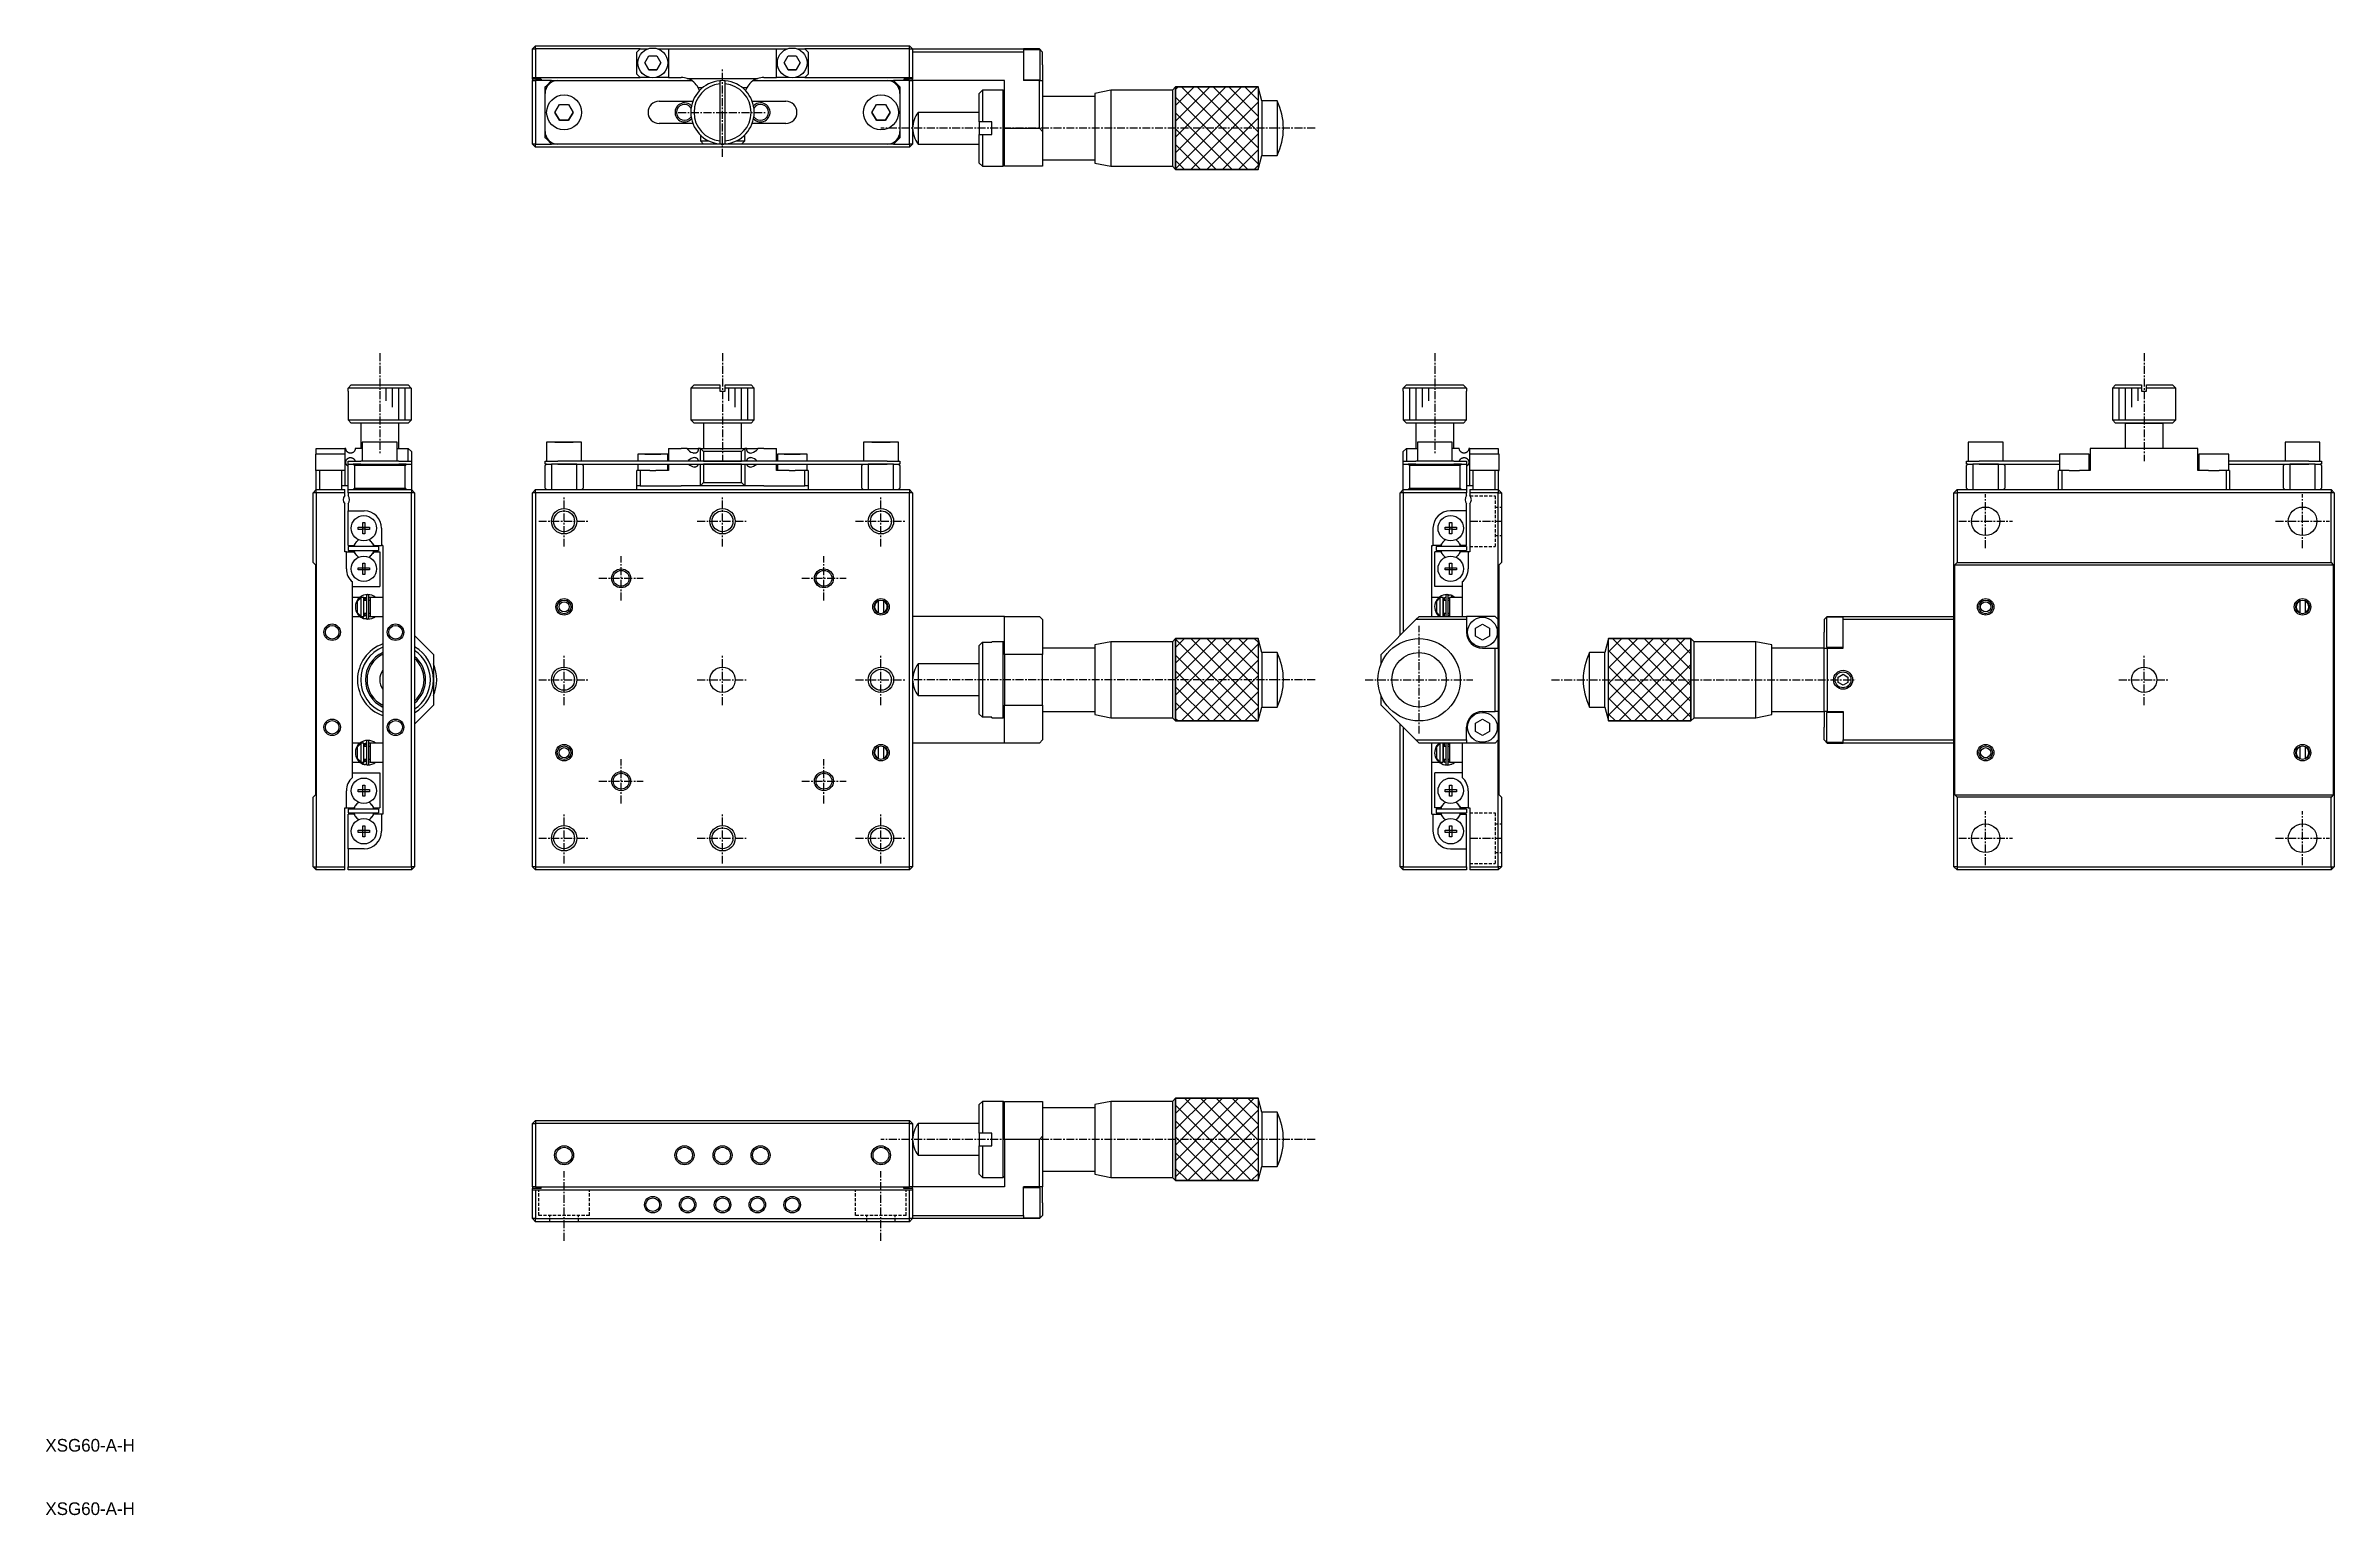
# Model space of a CAD drawing. Extents: x 10 to 371, y 10 to 242.
import ezdxf

# ---------------------------------------------------------------- set-up
doc = ezdxf.new("R2010")
doc.units = 0
doc.linetypes.add('CENTER', pattern=[2, 1.25, -0.25, 0.25, -0.25])
doc.linetypes.add('DASHED', pattern=[0.75, 0.5, -0.25])
doc.layers.get('0').update_dxf_attribs({"linetype": 'CONTINUOUS'})
doc.layers.add('CENTER', color=1, linetype='CENTER')
doc.styles.get("Standard").update_dxf_attribs({"font": 'FG教科書体NT-M'})

msp = doc.modelspace()

# ---------------------------------------------------------------- texts
at = {"color": 7, "linetype": 'CONTINUOUS'}
for p in [(10, 20), (10, 10)]:
    msp.add_text('XSG60-A-H', height=2, dxfattribs=at).set_placement(p)

# ---------------------------------------------------------------- linework, layer by layer
at = {"color": 7, "linetype": 'CONTINUOUS'}
for p, q in [((86.844926, 241.25), (87.344926, 241.75)), ((86.844926, 241.25), (87.344926, 241.25)), ((86.844926, 236.75), (86.844926, 241.25)), ((87.344926, 241.25), (87.344926, 241.75)), ((87.344926, 241.75), (146.344926, 241.75)), ((87.344926, 241.25), (87.344926, 236.75)), ((103.844926, 241.25), (87.344926, 241.25)), ((103.344926, 240.75), (103.844926, 241.25)), ((103.344926, 237.25), (103.344926, 240.75)), ((103.844926, 241.25), (105.01879, 241.25)), ((104.574755, 239.049999), (105.209841, 240.149999)), ((105.209841, 237.949999), (104.574755, 239.049999)), ((104.574755, 239.049999), (105.209841, 237.949999)), ((105.209841, 240.149999), (106.480011, 240.149999)), ((106.480011, 240.149999), (107.115097, 239.049999)), ((107.115097, 239.049999), (106.480011, 237.949999)), ((106.480011, 237.949999), (107.115097, 239.049999)), ((106.671062, 241.25), (108.344926, 241.25)), ((108.344926, 241.25), (108.344926, 236.75)), ((108.344926, 241.25), (125.344926, 241.25)), ((125.344926, 236.75), (125.344926, 241.25)), ((125.344926, 241.25), (127.01879, 241.25)), ((126.574755, 239.049999), (127.209841, 240.149999)), ((127.209841, 237.949999), (126.574755, 239.049999)), ((126.574755, 239.049999), (127.209841, 237.949999)), ((127.209841, 240.149999), (128.480011, 240.149999)), ((128.480011, 240.149999), (129.115097, 239.049999)), ((129.115097, 239.049999), (128.480011, 237.949999)), ((128.480011, 237.949999), (129.115097, 239.049999)), ((128.671062, 241.25), (129.844926, 241.25)), ((129.844926, 241.25), (130.344926, 240.75)), ((146.344926, 241.25), (129.844926, 241.25)), ((130.344926, 240.75), (130.344926, 237.25)), ((146.344926, 241.25), (146.344926, 241.75)), ((146.844926, 241.25), (146.344926, 241.75)), ((146.344926, 236.75), (146.344926, 241.25)), ((146.344926, 241.25), (146.844926, 241.25)), ((146.844926, 241.25), (146.844926, 236.75)), ((146.844926, 241.25), (164.344926, 241.25)), ((164.344926, 240.75), (146.844926, 240.75)), ((164.344926, 241.25), (164.344926, 240.75)), ((166.844926, 241.25), (164.344926, 241.25)), ((166.944926, 241.1), (164.344926, 241.1)), ((164.344926, 240.75), (164.344926, 236.25)), ((167.344926, 240.75), (166.844926, 241.25)), ((166.944926, 236.4), (166.944926, 241.1)), ((167.344926, 238.75), (167.344926, 240.75)), ((167.344926, 238.75), (167.344926, 236.25)), ((86.844926, 236.75), (87.344926, 236.75)), ((86.844926, 236.5), (86.844926, 236.75)), ((88.244926, 236.5), (86.844926, 236.5)), ((86.844926, 236.5), (86.844926, 236.25)), ((86.844926, 226.25), (86.844926, 236.25)), ((86.844926, 236.25), (87.344926, 236.25)), ((87.344926, 236.75), (103.844926, 236.75)), ((87.344926, 236.25), (87.344926, 226.25)), ((89.844926, 236.25), (87.344926, 236.25)), ((88.244926, 236.5), (88.244926, 236.25)), ((88.844926, 235.25), (89.044926, 235.45)), ((88.844926, 234.249999), (88.844926, 235.25)), ((89.844926, 236.25), (89.044926, 235.45)), ((89.044926, 235.45), (89.044926, 235.121779)), ((89.844926, 236.25), (90.844926, 236.25)), ((90.844926, 236.249999), (112.003016, 236.249999)), ((103.844926, 236.75), (103.344926, 237.25)), ((105.362743, 236.75), (103.844926, 236.75)), ((106.480011, 237.949999), (105.209841, 237.949999)), ((105.209841, 237.949999), (106.480011, 237.949999)), ((108.344926, 236.75), (106.327109, 236.75)), ((108.344926, 236.75), (110.344926, 236.75)), ((111.281676, 236.6), (122.408176, 236.6)), ((113.654707, 235.1), (113.024012, 235.1)), ((116.444926, 236.233974), (116.444926, 235.732186)), ((116.444926, 235.732186), (116.444926, 226.767813)), ((117.244926, 235.732186), (117.244926, 236.233974)), ((117.244926, 226.767813), (117.244926, 235.732186)), ((120.66584, 235.1), (120.035145, 235.1)), ((121.686714, 236.249999), (142.844926, 236.249999)), ((123.344926, 236.75), (125.344926, 236.75)), ((127.362743, 236.75), (125.344926, 236.75)), ((128.480011, 237.949999), (127.209841, 237.949999)), ((127.209841, 237.949999), (128.480011, 237.949999)), ((129.844926, 236.75), (128.327109, 236.75)), ((130.344926, 237.25), (129.844926, 236.75)), ((129.844926, 236.75), (146.344926, 236.75)), ((142.844926, 236.249999), (143.844926, 236.25)), ((144.644926, 235.45), (143.844926, 236.25)), ((146.344926, 236.25), (143.844926, 236.25)), ((144.644926, 235.121779), (144.644926, 235.45)), ((144.644926, 235.45), (144.844926, 235.25)), ((144.844926, 235.25), (144.844926, 234.249999)), ((146.844926, 236.5), (145.444926, 236.5)), ((145.444926, 236.5), (145.444926, 236.25)), ((146.344926, 236.75), (146.844926, 236.75)), ((146.344926, 226.25), (146.344926, 236.25)), ((146.344926, 236.25), (146.844926, 236.25)), ((146.844926, 236.75), (146.844926, 236.5)), ((146.844926, 236.25), (146.844926, 236.5)), ((146.844926, 236.25), (146.844926, 226.25)), ((161.344926, 236.25), (146.844926, 236.25)), ((157.844926, 234.749999), (157.344926, 234.249999)), ((157.844926, 234.749999), (157.844926, 229.749999)), ((161.144926, 234.749999), (157.844926, 234.749999)), ((161.144926, 222.749999), (161.144926, 234.749999)), ((161.344926, 234.55), (161.144926, 234.749999)), ((161.344926, 228.750002), (161.344926, 236.25)), ((164.344926, 236.4), (166.944926, 236.4)), ((166.844926, 236.25), (164.344926, 236.25)), ((166.844926, 228.75), (166.844926, 236.25)), ((166.844926, 236.25), (167.344926, 236.25)), ((167.344926, 236.25), (167.344926, 228.25)), ((178.094925, 234.749995), (175.594926, 234.249996)), ((178.094925, 234.749995), (178.094925, 222.750003)), ((187.84493, 234.749995), (178.094925, 234.749995)), ((188.344932, 235.249998), (187.84493, 234.749995)), ((187.84493, 234.749995), (187.84493, 222.750003)), ((188.344932, 235.249998), (201.344933, 235.249998)), ((188.344932, 222.25), (188.344932, 235.249998)), ((201.934421, 233.049999), (201.344933, 235.249998)), ((201.344933, 235.249998), (201.344933, 222.25)), ((88.844926, 228.25), (88.844926, 234.249999)), ((90.40155, 231.249999), (91.123238, 232.499999)), ((91.123238, 229.999999), (90.40155, 231.249999)), ((90.40155, 231.249999), (91.123238, 229.999999)), ((91.123238, 232.499999), (92.566614, 232.499999)), ((92.566614, 232.499999), (93.288302, 231.249999)), ((93.288302, 231.249999), (92.566614, 229.999999)), ((92.566614, 229.999999), (93.288302, 231.249999)), ((106.844926, 232.999999), (112.161177, 232.999999)), ((121.528674, 232.999999), (126.844926, 232.999999)), ((140.40155, 231.249999), (141.123238, 232.499999)), ((141.123238, 229.999999), (140.40155, 231.249999)), ((140.40155, 231.249999), (141.123238, 229.999999)), ((141.123238, 232.499999), (142.566614, 232.499999)), ((142.566614, 232.499999), (143.288302, 231.249999)), ((143.288302, 231.249999), (142.566614, 229.999999)), ((142.566614, 229.999999), (143.288302, 231.249999)), ((144.844926, 234.249999), (144.844926, 228.25)), ((147.722435, 231.249995), (147.722435, 226.250003)), ((157.344926, 231.249995), (147.722435, 231.249995)), ((157.344926, 229.749999), (157.344926, 234.249999)), ((175.594926, 233.749999), (167.344926, 233.749999)), ((175.594926, 234.249996), (175.594926, 223.250002)), ((201.934421, 233.049999), (201.934421, 224.449999)), ((204.344932, 233.049999), (201.934421, 233.049999)), ((204.344932, 233.049999), (204.344932, 224.449999)), ((88.844926, 227.25), (88.844926, 228.25)), ((92.566614, 229.999999), (91.123238, 229.999999)), ((91.123238, 229.999999), (92.566614, 229.999999)), ((112.161177, 229.5), (106.844926, 229.5)), ((113.344926, 227.679285), (113.344926, 226.75)), ((120.344926, 226.75), (120.344926, 227.679285)), ((126.844926, 229.5), (121.528674, 229.5)), ((142.566614, 229.999999), (141.123238, 229.999999)), ((141.123238, 229.999999), (142.566614, 229.999999)), ((144.844926, 228.25), (144.844926, 227.25)), ((157.344926, 229.750072), (157.344926, 228.749891)), ((157.844926, 229.749999), (157.344926, 229.749999)), ((157.344926, 228.749891), (157.344926, 227.749928)), ((157.344926, 223.249999), (157.344926, 227.749999)), ((157.344926, 227.749999), (157.844926, 227.749999)), ((159.344926, 229.749999), (157.844926, 229.749999)), ((157.844926, 227.749999), (157.844926, 222.749999)), ((157.844926, 227.749999), (159.344926, 227.749999)), ((159.344926, 227.749999), (159.344926, 229.749999)), ((161.344926, 228.750002), (166.844926, 228.75)), ((161.344926, 222.75), (161.344926, 228.750002)), ((167.344926, 228.25), (166.844926, 228.75)), ((167.344926, 228.25), (167.344926, 222.75)), ((87.344926, 226.25), (86.844926, 226.25)), ((87.344926, 225.75), (86.844926, 226.25)), ((87.344926, 226.25), (89.844926, 226.25)), ((87.344926, 225.75), (87.344926, 226.25)), ((146.344926, 225.75), (87.344926, 225.75)), ((89.044926, 227.05), (88.844926, 227.25)), ((89.044926, 227.37822), (89.044926, 227.05)), ((89.044926, 227.05), (89.844926, 226.25)), ((90.844926, 226.25), (89.844926, 226.25)), ((113.844926, 226.25), (90.844926, 226.25)), ((113.344926, 226.75), (114.665476, 226.75)), ((113.844926, 226.25), (113.344926, 226.75)), ((116.844926, 226.25), (113.844926, 226.25)), ((116.444926, 226.767813), (116.444926, 226.266025)), ((119.844926, 226.25), (116.844926, 226.25)), ((117.244926, 226.266025), (117.244926, 226.767813)), ((119.024375, 226.75), (120.344926, 226.75)), ((120.344926, 226.75), (119.844926, 226.25)), ((142.844926, 226.25), (119.844926, 226.25)), ((143.844926, 226.25), (142.844926, 226.25)), ((143.844926, 226.25), (144.644926, 227.05)), ((143.844926, 226.25), (146.344926, 226.25)), ((144.644926, 227.05), (144.644926, 227.37822)), ((144.844926, 227.25), (144.644926, 227.05)), ((146.344926, 226.25), (146.344926, 225.75)), ((146.844926, 226.25), (146.344926, 225.75)), ((146.844926, 226.25), (146.344926, 226.25)), ((147.722435, 226.250003), (157.344926, 226.250003)), ((201.344933, 222.25), (201.934421, 224.449999)), ((201.934421, 224.449999), (204.344932, 224.449999)), ((157.344926, 223.249999), (157.844926, 222.749999)), ((157.844926, 222.749999), (161.144926, 222.749999)), ((161.144926, 222.749999), (161.344926, 222.95)), ((167.344926, 222.75), (161.344926, 222.75)), ((167.344926, 223.749999), (175.594926, 223.749999)), ((175.594926, 223.250002), (178.094925, 222.750003)), ((178.094925, 222.750003), (187.84493, 222.750003)), ((187.84493, 222.750003), (188.344932, 222.25)), ((201.344933, 222.25), (188.344932, 222.25)), ((57.766026, 187.75), (58.267814, 188.25)), ((58.267814, 188.25), (67.232187, 188.25)), ((67.232187, 188.25), (67.733975, 187.75)), ((112.344926, 188.25), (111.844926, 187.75)), ((112.344926, 188.25), (116.444926, 188.25)), ((112.344926, 188.25), (116.444926, 188.25)), ((116.444926, 188.25), (116.444926, 187.75)), ((117.244926, 188.25), (121.344926, 188.25)), ((117.244926, 188.25), (121.344926, 188.25)), ((117.244926, 187.75), (117.244926, 188.25)), ((121.844926, 187.75), (121.344926, 188.25)), ((224.266025, 187.75), (224.767813, 188.25)), ((224.767813, 188.25), (233.732186, 188.25)), ((233.732186, 188.25), (234.233974, 187.75)), ((336.655074, 188.25), (336.155074, 187.75)), ((336.655074, 188.25), (340.755074, 188.25)), ((340.755074, 188.25), (340.755074, 187.75)), ((341.555074, 188.25), (345.655074, 188.25)), ((341.555074, 187.75), (341.555074, 188.25)), ((346.155074, 187.75), (345.655074, 188.25)), ((57.750001, 187.25), (57.766026, 187.25)), ((57.750001, 187.25), (57.750001, 182.75)), ((57.766026, 187.25), (57.766026, 187.75)), ((67.733975, 187.75), (57.766026, 187.75)), ((67.733975, 187.75), (67.733975, 187.25)), ((67.733975, 187.25), (67.750001, 187.25)), ((67.750001, 182.75), (67.750001, 187.25)), ((116.444926, 187.75), (111.844926, 187.75)), ((111.844926, 187.75), (111.844926, 182.75)), ((116.444926, 187.75), (116.444926, 187.25)), ((116.444926, 187.25), (117.244926, 187.25)), ((116.444926, 187.25), (117.244926, 187.25)), ((121.844926, 187.75), (117.244926, 187.75)), ((117.244926, 187.25), (117.244926, 187.75)), ((121.844926, 182.75), (121.844926, 187.75)), ((224.249999, 187.25), (224.266025, 187.25)), ((224.249999, 187.25), (224.249999, 182.75)), ((224.266025, 187.25), (224.266025, 187.75)), ((234.233974, 187.75), (224.266025, 187.75)), ((234.233974, 187.75), (234.233974, 187.25)), ((234.233974, 187.25), (234.249999, 187.25)), ((234.249999, 182.75), (234.249999, 187.25)), ((340.755074, 187.75), (336.155074, 187.75)), ((336.155074, 187.75), (336.155074, 182.75)), ((340.755074, 187.75), (340.755074, 187.25)), ((340.755074, 187.25), (341.555074, 187.25)), ((346.155074, 187.75), (341.555074, 187.75)), ((341.555074, 187.25), (341.555074, 187.75)), ((346.155074, 182.75), (346.155074, 187.75)), ((57.750001, 182.75), (67.750001, 182.75)), ((57.750001, 182.75), (58.250001, 182.25)), ((67.250001, 182.25), (58.250001, 182.25)), ((59.750001, 182.25), (59.750001, 178.25)), ((65.750001, 178.25), (65.750001, 182.25)), ((67.250001, 182.25), (67.750001, 182.75)), ((111.844926, 182.75), (121.844926, 182.75)), ((111.844926, 182.75), (112.344926, 182.25)), ((121.344926, 182.25), (112.344926, 182.25)), ((113.844926, 182.25), (113.844926, 178.25)), ((119.844926, 178.25), (119.844926, 182.25)), ((121.344926, 182.25), (121.844926, 182.75)), ((224.249999, 182.75), (234.249999, 182.75)), ((224.249999, 182.75), (224.749999, 182.25)), ((233.749999, 182.25), (224.749999, 182.25)), ((226.249999, 182.25), (226.249999, 178.25)), ((232.249999, 178.25), (232.249999, 182.25)), ((233.749999, 182.25), (234.249999, 182.75)), ((336.155074, 182.75), (341.155074, 182.75)), ((336.155074, 182.75), (336.655074, 182.25)), ((338.155074, 182.25), (336.655074, 182.25)), ((341.155074, 182.25), (336.655074, 182.25)), ((344.155074, 182.25), (338.155074, 182.25)), ((338.155074, 182.25), (341.155074, 182.25)), ((338.155074, 182.25), (338.155074, 178.25)), ((341.155074, 182.75), (346.155074, 182.75)), ((345.655074, 182.25), (341.155074, 182.25)), ((341.155074, 182.25), (344.155074, 182.25)), ((345.655074, 182.25), (344.155074, 182.25)), ((344.155074, 178.25), (344.155074, 182.25)), ((345.655074, 182.25), (346.155074, 182.75)), ((52.600001, 177.35), (52.6, 174.75)), ((57.300001, 177.35), (52.600001, 177.35)), ((52.75, 178.25), (57.25, 178.25)), ((52.75, 177.35), (52.75, 178.25)), ((57.25, 178.25), (57.25, 177.35)), ((57.4, 178.25), (57.25, 178.25)), ((57.3, 174.75), (57.300001, 177.35)), ((57.400105, 178.237609), (57.4, 178.25)), ((57.400414, 178.225229), (57.400105, 178.237609)), ((57.400923, 178.212906), (57.400414, 178.225229)), ((57.401625, 178.200687), (57.400923, 178.212906)), ((57.402517, 178.188617), (57.401625, 178.200687)), ((57.40394, 178.173249), (57.402517, 178.188617)), ((57.405653, 178.158135), (57.40394, 178.173249)), ((57.407635, 178.143304), (57.405653, 178.158135)), ((57.409866, 178.128788), (57.407635, 178.143304)), ((57.412323, 178.114617), (57.409866, 178.128788)), ((57.414986, 178.100822), (57.412323, 178.114617)), ((57.421191, 178.072914), (57.414986, 178.100822)), ((57.428156, 178.046292), (57.421191, 178.072914)), ((57.435806, 178.020881), (57.428156, 178.046292)), ((57.444066, 177.996601), (57.435806, 178.020881)), ((57.452863, 177.973377), (57.444066, 177.996601)), ((57.462122, 177.95113), (57.452863, 177.973377)), ((57.481822, 177.909322), (57.462122, 177.95113)), ((57.503223, 177.870262), (57.481822, 177.909322)), ((57.5262, 177.83362), (57.503223, 177.870262)), ((57.557046, 177.790714), (57.5262, 177.83362)), ((57.590252, 177.750753), (57.557046, 177.790714)), ((57.625758, 177.713617), (57.590252, 177.750753)), ((57.663506, 177.679191), (57.625758, 177.713617)), ((57.702362, 177.648227), (57.663506, 177.679191)), ((57.743395, 177.619769), (57.702362, 177.648227)), ((57.786563, 177.593933), (57.743395, 177.619769)), ((57.831823, 177.570837), (57.786563, 177.593933)), ((57.881668, 177.549643), (57.831823, 177.570837)), ((57.933842, 177.531823), (57.881668, 177.549643)), ((57.988225, 177.517655), (57.933842, 177.531823)), ((58.029284, 177.509779), (57.988225, 177.517655)), ((58.071489, 177.504121), (58.029284, 177.509779)), ((58.114734, 177.50083), (58.071489, 177.504121)), ((58.158912, 177.500053), (58.114734, 177.50083)), ((58.203915, 177.501942), (58.158912, 177.500053)), ((58.249707, 177.506659), (58.203915, 177.501942)), ((58.296089, 177.514366), (58.249707, 177.506659)), ((58.330212, 177.521975), (58.296089, 177.514366)), ((58.364532, 177.531342), (58.330212, 177.521975)), ((58.398927, 177.542517), (58.364532, 177.531342)), ((58.433272, 177.555552), (58.398927, 177.542517)), ((58.465357, 177.569536), (58.433272, 177.555552)), ((58.497313, 177.585301), (58.465357, 177.569536)), ((58.528987, 177.602847), (58.497313, 177.585301)), ((58.560226, 177.622173), (58.528987, 177.602847)), ((58.590876, 177.643279), (58.560226, 177.622173)), ((58.620784, 177.666165), (58.590876, 177.643279)), ((58.647583, 177.688853), (58.620784, 177.666165)), ((58.673655, 177.713139), (58.647583, 177.688853)), ((58.698858, 177.73895), (58.673655, 177.713139)), ((58.723049, 177.766213), (58.698858, 177.73895)), ((58.746086, 177.794855), (58.723049, 177.766213)), ((58.767825, 177.824803), (58.746086, 177.794855)), ((58.783138, 177.847963), (58.767825, 177.824803)), ((58.797678, 177.871837), (58.783138, 177.847963)), ((58.811394, 177.896369), (58.797678, 177.871837)), ((58.824235, 177.921507), (58.811394, 177.896369)), ((58.83586, 177.946531), (58.824235, 177.921507)), ((58.846608, 177.972095), (58.83586, 177.946531)), ((58.856443, 177.998135), (58.846608, 177.972095)), ((58.865326, 178.024591), (58.856443, 177.998135)), ((58.873459, 178.052253), (58.865326, 178.024591)), ((58.880547, 178.08031), (58.873459, 178.052253)), ((58.886564, 178.108683), (58.880547, 178.08031)), ((58.891484, 178.137295), (58.886564, 178.108683)), ((58.895198, 178.165283), (58.891484, 178.137295)), ((58.897861, 178.193447), (58.895198, 178.165283)), ((58.899464, 178.221711), (58.897861, 178.193447)), ((58.9, 178.25), (58.899464, 178.221711)), ((60.000001, 178.25), (58.9, 178.25)), ((65.500001, 179.25), (60.000001, 179.25)), ((60.000001, 179.25), (60.000001, 176.25)), ((65.500001, 176.25), (65.500001, 179.25)), ((65.500001, 178.25), (67.25, 178.25)), ((67.25, 176.25), (67.25, 178.25)), ((67.75, 177.75), (67.25, 178.25)), ((67.75, 177.75), (67.75, 176.25)), ((91.844926, 179.25), (89.094926, 179.25)), ((94.594926, 179.25), (89.094926, 179.25)), ((89.094926, 179.25), (89.094926, 176.25)), ((91.123238, 179.25), (90.40155, 179.25)), ((90.40155, 179.25), (91.123238, 179.25)), ((92.566614, 179.25), (91.123238, 179.25)), ((91.123238, 179.25), (92.566614, 179.25)), ((94.594926, 179.25), (91.844926, 179.25)), ((93.288302, 179.25), (92.566614, 179.25)), ((92.566614, 179.25), (93.288302, 179.25)), ((94.594926, 176.25), (94.594926, 179.25)), ((105.844926, 177.35), (103.494926, 177.35)), ((108.194926, 177.35), (103.494926, 177.35)), ((103.494926, 177.35), (103.494926, 176.25)), ((105.209841, 177.35), (104.574755, 177.35)), ((104.574755, 177.35), (105.209841, 177.35)), ((106.480011, 177.35), (105.209841, 177.35)), ((105.209841, 177.35), (106.480011, 177.35)), ((108.194926, 177.35), (105.844926, 177.35)), ((107.115097, 177.35), (106.480011, 177.35)), ((106.480011, 177.35), (107.115097, 177.35)), ((108.194926, 176.25), (108.194926, 177.35)), ((108.344926, 178.25), (108.344926, 176.25)), ((108.344926, 178.25), (110.344926, 178.25)), ((111.281676, 178.25), (110.344926, 178.25)), ((111.281676, 178.25), (113.024012, 178.25)), ((111.304592, 178.143304), (111.281676, 178.25)), ((111.363299, 178.046292), (111.304592, 178.143304)), ((111.452957, 177.95113), (111.363299, 178.046292)), ((112.487272, 177.5), (112.340157, 177.513205)), ((112.496054, 177.500053), (112.487272, 177.5)), ((112.532244, 177.501477), (112.496054, 177.500053)), ((112.567801, 177.504917), (112.532244, 177.501477)), ((112.602616, 177.510464), (112.567801, 177.504917)), ((112.636581, 177.51821), (112.602616, 177.510464)), ((112.669586, 177.528246), (112.636581, 177.51821)), ((112.701525, 177.540663), (112.669586, 177.528246)), ((112.732288, 177.555552), (112.701525, 177.540663)), ((112.756357, 177.569536), (112.732288, 177.555552)), ((112.779668, 177.585301), (112.756357, 177.569536)), ((112.802153, 177.602847), (112.779668, 177.585301)), ((112.823745, 177.622173), (112.802153, 177.602847)), ((112.844378, 177.643279), (112.823745, 177.622173)), ((112.863984, 177.666165), (112.844378, 177.643279)), ((112.881111, 177.688853), (112.863984, 177.666165)), ((112.897391, 177.713139), (112.881111, 177.688853)), ((112.912782, 177.73895), (112.897391, 177.713139)), ((112.927243, 177.766213), (112.912782, 177.73895)), ((112.940734, 177.794855), (112.927243, 177.766213)), ((112.953212, 177.824803), (112.940734, 177.794855)), ((112.962888, 177.850911), (112.953212, 177.824803)), ((112.971885, 177.877976), (112.962888, 177.850911)), ((112.980191, 177.905911), (112.971885, 177.877976)), ((112.987793, 177.934627), (112.980191, 177.905911)), ((112.994679, 177.964037), (112.987793, 177.934627)), ((113.000838, 177.994054), (112.994679, 177.964037)), ((113.006256, 178.024591), (113.000838, 177.994054)), ((113.010949, 178.055699), (113.006256, 178.024591)), ((113.014928, 178.087362), (113.010949, 178.055699)), ((113.01819, 178.119465), (113.014928, 178.087362)), ((113.020732, 178.151894), (113.01819, 178.119465)), ((113.022552, 178.184536), (113.020732, 178.151894)), ((113.023646, 178.217276), (113.022552, 178.184536)), ((113.024012, 178.25), (113.023646, 178.217276)), ((113.344926, 178.25), (113.024012, 178.25)), ((113.344926, 176.25), (113.344926, 178.25)), ((113.844926, 177.75), (113.344926, 178.25)), ((113.344926, 178.25), (115.594926, 178.25)), ((113.844926, 177.75), (113.844926, 176.25)), ((119.844926, 177.75), (113.844926, 177.75)), ((115.594926, 178.25), (118.094926, 178.25)), ((118.094926, 178.25), (120.344926, 178.25)), ((120.344926, 178.25), (119.844926, 177.75)), ((119.844926, 176.25), (119.844926, 177.75)), ((120.344926, 178.25), (120.344926, 176.25)), ((120.66584, 178.25), (120.344926, 178.25)), ((120.66584, 178.25), (122.408176, 178.25)), ((120.666237, 178.215709), (120.66584, 178.25)), ((120.667427, 178.181464), (120.666237, 178.215709)), ((120.669407, 178.147397), (120.667427, 178.181464)), ((120.672176, 178.113642), (120.669407, 178.147397)), ((120.675431, 178.082899), (120.672176, 178.113642)), ((120.679378, 178.052436), (120.675431, 178.082899)), ((120.684007, 178.022342), (120.679378, 178.052436)), ((120.689311, 177.992707), (120.684007, 178.022342)), ((120.695284, 177.963621), (120.689311, 177.992707)), ((120.701917, 177.935172), (120.695284, 177.963621)), ((120.709202, 177.907451), (120.701917, 177.935172)), ((120.717133, 177.880548), (120.709202, 177.907451)), ((120.727237, 177.850171), (120.717133, 177.880548)), ((120.73828, 177.820825), (120.727237, 177.850171)), ((120.750231, 177.792582), (120.73828, 177.820825)), ((120.763057, 177.765514), (120.750231, 177.792582)), ((120.776727, 177.739694), (120.763057, 177.765514)), ((120.791208, 177.715195), (120.776727, 177.739694)), ((120.806468, 177.692087), (120.791208, 177.715195)), ((120.822474, 177.670445), (120.806468, 177.692087)), ((120.841598, 177.647584), (120.822474, 177.670445)), ((120.861737, 177.626446), (120.841598, 177.647584)), ((120.882827, 177.607029), (120.861737, 177.626446)), ((120.904804, 177.589332), (120.882827, 177.607029)), ((120.927604, 177.57335), (120.904804, 177.589332)), ((120.951162, 177.559083), (120.927604, 177.57335)), ((120.975414, 177.546527), (120.951162, 177.559083)), ((121.01077, 177.531617), (120.975414, 177.546527)), ((121.047526, 177.519745), (121.01077, 177.531617)), ((121.085532, 177.510781), (121.047526, 177.519745)), ((121.124638, 177.504591), (121.085532, 177.510781)), ((121.164695, 177.501044), (121.124638, 177.504591)), ((121.202527, 177.5), (121.164695, 177.501044)), ((122.327618, 178.047867), (122.242748, 177.95619)), ((122.382354, 178.136628), (122.327618, 178.047867)), ((122.408176, 178.25), (122.382354, 178.136628)), ((123.344926, 178.25), (122.408176, 178.25)), ((123.344926, 178.25), (125.344926, 178.25)), ((125.344926, 176.25), (125.344926, 178.25)), ((127.844926, 177.35), (125.494926, 177.35)), ((130.194926, 177.35), (125.494926, 177.35)), ((125.494926, 177.35), (125.494926, 176.25)), ((127.209841, 177.35), (126.574755, 177.35)), ((126.574755, 177.35), (127.209841, 177.35)), ((128.480011, 177.35), (127.209841, 177.35)), ((127.209841, 177.35), (128.480011, 177.35)), ((130.194926, 177.35), (127.844926, 177.35)), ((129.115097, 177.35), (128.480011, 177.35)), ((128.480011, 177.35), (129.115097, 177.35)), ((130.194926, 176.25), (130.194926, 177.35)), ((141.844926, 179.25), (139.094926, 179.25)), ((144.594926, 179.25), (139.094926, 179.25)), ((139.094926, 179.25), (139.094926, 176.25)), ((141.123238, 179.25), (140.40155, 179.25)), ((140.40155, 179.25), (141.123238, 179.25)), ((142.566614, 179.25), (141.123238, 179.25)), ((141.123238, 179.25), (142.566614, 179.25)), ((144.594926, 179.25), (141.844926, 179.25)), ((143.288302, 179.25), (142.566614, 179.25)), ((142.566614, 179.25), (143.288302, 179.25)), ((144.594926, 176.25), (144.594926, 179.25)), ((224.75, 178.25), (224.25, 177.75)), ((224.25, 176.25), (224.25, 177.75)), ((224.75, 178.25), (224.75, 176.25)), ((224.75, 178.25), (226.499999, 178.25)), ((231.999999, 179.25), (226.499999, 179.25)), ((226.499999, 179.25), (226.499999, 176.25)), ((231.999999, 176.25), (231.999999, 179.25)), ((233.1, 178.25), (231.999999, 178.25)), ((233.100794, 178.215506), (233.1, 178.25)), ((233.103171, 178.181104), (233.100794, 178.215506)), ((233.107073, 178.14724), (233.103171, 178.181104)), ((233.112499, 178.113642), (233.107073, 178.14724)), ((233.116837, 178.091975), (233.112499, 178.113642)), ((233.121802, 178.070479), (233.116837, 178.091975)), ((233.128933, 178.043696), (233.121802, 178.070479)), ((233.137029, 178.017253), (233.128933, 178.043696)), ((233.146059, 177.991218), (233.137029, 178.017253)), ((233.155827, 177.966057), (233.146059, 177.991218)), ((233.166456, 177.941346), (233.155827, 177.966057)), ((233.17791, 177.91714), (233.166456, 177.941346)), ((233.187375, 177.898676), (233.17791, 177.91714)), ((233.197309, 177.880548), (233.187375, 177.898676)), ((233.209594, 177.859642), (233.197309, 177.880548)), ((233.222486, 177.839238), (233.209594, 177.859642)), ((233.23595, 177.819369), (233.222486, 177.839238)), ((233.25688, 177.79097), (233.23595, 177.819369)), ((233.278919, 177.763824), (233.25688, 177.79097)), ((233.297705, 177.742586), (233.278919, 177.763824)), ((233.317125, 177.722228), (233.297705, 177.742586)), ((233.33711, 177.702785), (233.317125, 177.722228)), ((233.355345, 177.686247), (233.33711, 177.702785)), ((233.373957, 177.670445), (233.355345, 177.686247)), ((233.400023, 177.649983), (233.373957, 177.670445)), ((233.426639, 177.630916), (233.400023, 177.649983)), ((233.453461, 177.613402), (233.426639, 177.630916)), ((233.480656, 177.597248), (233.453461, 177.613402)), ((233.507834, 177.5826), (233.480656, 177.597248)), ((233.535228, 177.569251), (233.507834, 177.5826)), ((233.562545, 177.557274), (233.535228, 177.569251)), ((233.589949, 177.546527), (233.562545, 177.557274)), ((233.611195, 177.539034), (233.589949, 177.546527)), ((233.632436, 177.532249), (233.611195, 177.539034)), ((233.663295, 177.523611), (233.632436, 177.532249)), ((233.694043, 177.516395), (233.663295, 177.523611)), ((233.724602, 177.510557), (233.694043, 177.516395)), ((233.769514, 177.504331), (233.724602, 177.510557)), ((233.813777, 177.500875), (233.769514, 177.504331)), ((233.85311, 177.500006), (233.813777, 177.500875)), ((233.881811, 177.500675), (233.85311, 177.500006)), ((233.923857, 177.503645), (233.881811, 177.500675)), ((233.964921, 177.508857), (233.923857, 177.503645)), ((234.01744, 177.51893), (233.964921, 177.508857)), ((234.068068, 177.532402), (234.01744, 177.51893)), ((234.116023, 177.548764), (234.068068, 177.532402)), ((234.162035, 177.567993), (234.116023, 177.548764)), ((234.205619, 177.58967), (234.162035, 177.567993)), ((234.247258, 177.613851), (234.205619, 177.58967)), ((234.285772, 177.639588), (234.247258, 177.613851)), ((234.322447, 177.667511), (234.285772, 177.639588)), ((234.357013, 177.697335), (234.322447, 177.667511)), ((234.389764, 177.729275), (234.357013, 177.697335)), ((234.420378, 177.762998), (234.389764, 177.729275)), ((234.449194, 177.798928), (234.420378, 177.762998)), ((234.475957, 177.836862), (234.449194, 177.798928)), ((234.500879, 177.877367), (234.475957, 177.836862)), ((234.514734, 177.902677), (234.500879, 177.877367)), ((234.527895, 177.929122), (234.514734, 177.902677)), ((234.540319, 177.956812), (234.527895, 177.929122)), ((234.549022, 177.978203), (234.540319, 177.956812)), ((234.557277, 178.000461), (234.549022, 177.978203)), ((234.565035, 178.023658), (234.557277, 178.000461)), ((234.572248, 178.047867), (234.565035, 178.023658)), ((234.576755, 178.064727), (234.572248, 178.047867)), ((234.580973, 178.082135), (234.576755, 178.064727)), ((234.584868, 178.100104), (234.580973, 178.082135)), ((234.587492, 178.113601), (234.584868, 178.100104)), ((234.589916, 178.127432), (234.587492, 178.113601)), ((234.592121, 178.141581), (234.589916, 178.127432)), ((234.594089, 178.156031), (234.592121, 178.141581)), ((234.59542, 178.167282), (234.594089, 178.156031)), ((234.596595, 178.178746), (234.59542, 178.167282)), ((234.597607, 178.190388), (234.596595, 178.178746)), ((234.59845, 178.20217), (234.597607, 178.190388)), ((234.599118, 178.214059), (234.59845, 178.20217)), ((234.599603, 178.226017), (234.599118, 178.214059)), ((234.599899, 178.238009), (234.599603, 178.226017)), ((234.6, 178.25), (234.599899, 178.238009)), ((234.75, 178.25), (234.6, 178.25)), ((239.399999, 177.35), (234.699999, 177.35)), ((234.699999, 177.35), (234.7, 174.75)), ((234.75, 178.25), (239.25, 178.25)), ((234.75, 177.35), (234.75, 178.25)), ((239.25, 178.25), (239.25, 177.35)), ((239.4, 174.75), (239.399999, 177.35)), ((316.155074, 179.25), (313.405074, 179.25)), ((313.405074, 179.25), (313.405074, 176.25)), ((318.905074, 179.25), (316.155074, 179.25)), ((318.905074, 176.25), (318.905074, 179.25)), ((330.155074, 177.35), (327.805074, 177.35)), ((327.805074, 177.35), (327.805074, 174.75)), ((332.505074, 177.35), (330.155074, 177.35)), ((332.505074, 174.75), (332.505074, 177.35)), ((339.905074, 178.25), (332.655074, 178.25)), ((332.655074, 178.25), (332.655074, 174.75)), ((342.405074, 178.25), (339.905074, 178.25)), ((349.655074, 178.25), (342.405074, 178.25)), ((349.655074, 174.75), (349.655074, 178.25)), ((352.155074, 177.35), (349.805074, 177.35)), ((349.805074, 177.35), (349.805074, 174.75)), ((354.505074, 177.35), (352.155074, 177.35)), ((354.505074, 174.75), (354.505074, 177.35)), ((366.155074, 179.25), (363.405074, 179.25)), ((363.405074, 179.25), (363.405074, 176.25)), ((368.905074, 179.25), (366.155074, 179.25)), ((368.905074, 176.25), (368.905074, 179.25)), ((52.6, 174.75), (52.75, 174.75)), ((52.75, 171.75), (52.75, 174.75)), ((53.25, 174.75), (52.75, 174.75)), ((53.25, 174.75), (53.25, 171.75)), ((56.75, 174.75), (53.25, 174.75)), ((56.75, 172.35), (56.75, 174.75)), ((57.25, 174.75), (56.75, 174.75)), ((57.25, 174.75), (57.3, 174.75)), ((57.25, 174.75), (57.25, 172.35)), ((57.400004, 176.052242), (57.400109, 176.0627)), ((57.400045, 176.041789), (57.400004, 176.052242)), ((57.40024, 176.031085), (57.400045, 176.041789)), ((57.400109, 176.0627), (57.400358, 176.073134)), ((57.400586, 176.020409), (57.40024, 176.031085)), ((57.400358, 176.073134), (57.40075, 176.083513)), ((57.40108, 176.009792), (57.400586, 176.020409)), ((57.40075, 176.083513), (57.401302, 176.094149)), ((57.401719, 175.999264), (57.40108, 176.009792)), ((57.401302, 176.094149), (57.401999, 176.104708)), ((57.402759, 175.985743), (57.401719, 175.999264)), ((57.401999, 176.104708), (57.402837, 176.115167)), ((57.404026, 175.972403), (57.402759, 175.985743)), ((57.402837, 176.115167), (57.40381, 176.125499)), ((57.40381, 176.125499), (57.405249, 176.138565)), ((57.405507, 175.959288), (57.404026, 175.972403)), ((57.405249, 176.138565), (57.40689, 176.151416)), ((57.407649, 175.943166), (57.405507, 175.959288)), ((57.40689, 176.151416), (57.40872, 176.16403)), ((57.41009, 175.927404), (57.407649, 175.943166)), ((57.40872, 176.16403), (57.410726, 176.176384)), ((57.412805, 175.912015), (57.41009, 175.927404)), ((57.410726, 176.176384), (57.413739, 176.192897)), ((57.415771, 175.897013), (57.412805, 175.912015)), ((57.413739, 176.192897), (57.417039, 176.208956)), ((57.418965, 175.88241), (57.415771, 175.897013)), ((57.417039, 176.208956), (57.420597, 176.224556)), ((57.422363, 175.868221), (57.418965, 175.88241)), ((57.420597, 176.224556), (57.427894, 176.252702)), ((57.43019, 175.839303), (57.422363, 175.868221)), ((57.427894, 176.252702), (57.435937, 176.27952)), ((57.438801, 175.811799), (57.43019, 175.839303)), ((57.435937, 176.27952), (57.444661, 176.305102)), ((57.448119, 175.785602), (57.438801, 175.811799)), ((57.444661, 176.305102), (57.453999, 176.329544)), ((57.458069, 175.760604), (57.448119, 175.785602)), ((57.453999, 176.329544), (57.463886, 176.352937)), ((57.468575, 175.736696), (57.458069, 175.760604)), ((57.463886, 176.352937), (57.474256, 176.375377)), ((57.491432, 175.691047), (57.468575, 175.736696)), ((57.474256, 176.375377), (57.500803, 176.425782)), ((57.516377, 175.648595), (57.491432, 175.691047)), ((57.500803, 176.425782), (57.52997, 176.472476)), ((57.543298, 175.609014), (57.516377, 175.648595)), ((57.52997, 176.472476), (57.561662, 176.515704)), ((57.572077, 175.571979), (57.543298, 175.609014)), ((57.561662, 176.515704), (57.595782, 176.555712)), ((57.612224, 175.527203), (57.572077, 175.571979)), ((57.595782, 176.555712), (57.632235, 176.592745)), ((57.6555, 175.486094), (57.612224, 175.527203)), ((57.632235, 176.592745), (57.670924, 176.627049)), ((57.701839, 175.448626), (57.6555, 175.486094)), ((57.670924, 176.627049), (57.717207, 176.662534)), ((57.749967, 175.415592), (57.701839, 175.448626)), ((57.717207, 176.662534), (57.76646, 176.69452)), ((57.75, 171.75), (57.75, 175.75)), ((57.75, 175.75), (58.55, 175.75)), ((57.750001, 175.75), (57.750001, 176.25)), ((57.750001, 176.25), (59.750001, 176.25)), ((57.76646, 176.69452), (57.818618, 176.722819)), ((57.818618, 176.722819), (57.860688, 176.741954)), ((57.860688, 176.741954), (57.904504, 176.758687)), ((57.904504, 176.758687), (57.949989, 176.772841)), ((57.949989, 176.772841), (57.997071, 176.784243)), ((57.997071, 176.784243), (58.042421, 176.792236)), ((58.042421, 176.792236), (58.089228, 176.797515)), ((58.089228, 176.797515), (58.1373, 176.799872)), ((58.1373, 176.799872), (58.186448, 176.799101)), ((58.186448, 176.799101), (58.236481, 176.794994)), ((58.236481, 176.794994), (58.287207, 176.787343)), ((58.287207, 176.787343), (58.327221, 176.778759)), ((58.327221, 176.778759), (58.367494, 176.76777)), ((58.367494, 176.76777), (58.407839, 176.754286)), ((58.407839, 176.754286), (58.438852, 176.742142)), ((58.438852, 176.742142), (58.469779, 176.728405)), ((58.469779, 176.728405), (58.500497, 176.713059)), ((58.500497, 176.713059), (58.530887, 176.696085)), ((58.530887, 176.696085), (58.555119, 176.68117)), ((58.75, 175.55), (58.55, 175.75)), ((58.55, 175.75), (58.878221, 175.75)), ((58.878221, 175.75), (58.55, 175.75)), ((58.555119, 176.68117), (58.579051, 176.66515)), ((58.579051, 176.66515), (58.602605, 176.648035)), ((58.602605, 176.648035), (58.625703, 176.629834)), ((58.625703, 176.629834), (58.648911, 176.609985)), ((58.648911, 176.609985), (58.67154, 176.58897)), ((58.67154, 176.58897), (58.693496, 176.566825)), ((58.693496, 176.566825), (58.714685, 176.54359)), ((58.714685, 176.54359), (58.734546, 176.519895)), ((58.734546, 176.519895), (58.753583, 176.495173)), ((58.75, 175.55), (58.75, 171.95)), ((66.75, 175.55), (58.75, 175.55)), ((58.753583, 176.495173), (58.771712, 176.469487)), ((58.771712, 176.469487), (58.78885, 176.442902)), ((58.78885, 176.442902), (58.805509, 176.414419)), ((58.805509, 176.414419), (58.821011, 176.385011)), ((58.821011, 176.385011), (58.835277, 176.354777)), ((58.835277, 176.354777), (58.84823, 176.323817)), ((58.84823, 176.323817), (58.857256, 176.299576)), ((58.857256, 176.299576), (58.865469, 176.274953)), ((58.865469, 176.274953), (58.872842, 176.25)), ((59.750001, 175.75), (58.878221, 175.75)), ((65.75, 176.25), (59.750001, 176.25)), ((59.750001, 175.75), (65.75, 175.75)), ((65.75, 176.25), (67.75, 176.25)), ((66.62178, 175.75), (65.75, 175.75)), ((66.62178, 175.75), (66.95, 175.75)), ((66.95, 175.75), (66.62178, 175.75)), ((66.95, 175.75), (66.75, 175.55)), ((66.75, 171.95), (66.75, 175.55)), ((66.95, 175.75), (67.75, 175.75)), ((67.75, 176.25), (67.75, 175.75)), ((67.75, 175.75), (67.75, 171.75)), ((88.844926, 175.75), (88.844926, 176.25)), ((88.844926, 176.25), (90.844926, 176.25)), ((89.044926, 175.75), (88.844926, 175.55)), ((89.044926, 175.75), (88.844926, 175.75)), ((88.844926, 171.95), (88.844926, 175.55)), ((89.044926, 175.75), (89.844926, 175.75)), ((89.844926, 175.75), (89.844926, 171.75)), ((90.844926, 175.75), (89.844926, 175.75)), ((90.844926, 175.75), (89.844926, 175.75)), ((113.844926, 176.25), (90.844926, 176.25)), ((93.844926, 175.75), (90.844926, 175.75)), ((90.844926, 175.75), (93.844926, 175.75)), ((93.844926, 171.75), (93.844926, 175.75)), ((93.844926, 175.75), (113.844926, 175.75)), ((94.844926, 175.55), (94.644926, 175.75)), ((94.844926, 175.55), (94.844926, 171.95)), ((103.344926, 172.35), (103.344926, 174.75)), ((103.844926, 174.75), (103.344926, 174.75)), ((103.494926, 175.75), (103.494926, 174.75)), ((103.844926, 174.75), (103.844926, 172.35)), ((105.362743, 174.75), (103.844926, 174.75)), ((105.362743, 174.75), (106.327109, 174.75)), ((108.344926, 174.75), (106.327109, 174.75)), ((108.194926, 174.75), (108.194926, 175.75)), ((108.344926, 175.75), (108.344926, 174.75)), ((111.36061, 176.250031), (111.432241, 176.329544)), ((112.487231, 175.3), (112.370263, 175.308584)), ((112.487198, 176.8), (112.522402, 176.799101)), ((112.497122, 175.300102), (112.487231, 175.3)), ((112.53791, 175.301903), (112.497122, 175.300102)), ((112.522402, 176.799101), (112.568797, 176.794994)), ((112.577733, 175.306246), (112.53791, 175.301903)), ((112.568797, 176.794994), (112.613724, 176.787343)), ((112.616459, 175.313265), (112.577733, 175.306246)), ((112.613724, 176.787343), (112.64323, 176.780028)), ((112.653957, 175.323098), (112.616459, 175.313265)), ((112.64323, 176.780028), (112.672077, 176.770878)), ((112.681781, 175.332625), (112.653957, 175.323098)), ((112.672077, 176.770878), (112.700181, 176.759849)), ((112.708897, 175.343981), (112.681781, 175.332625)), ((112.700181, 176.759849), (112.727459, 176.746899)), ((112.735225, 175.357198), (112.708897, 175.343981)), ((112.727459, 176.746899), (112.753829, 176.731984)), ((112.760687, 175.372312), (112.735225, 175.357198)), ((112.753829, 176.731984), (112.779208, 176.71506)), ((112.785205, 175.389354), (112.760687, 175.372312)), ((112.779208, 176.71506), (112.803513, 176.696085)), ((112.808699, 175.40836), (112.785205, 175.389354)), ((112.803513, 176.696085), (112.822834, 176.67873)), ((112.829386, 175.427644), (112.808699, 175.40836)), ((112.822834, 176.67873), (112.841446, 176.65984)), ((112.849222, 175.448718), (112.829386, 175.427644)), ((112.841446, 176.65984), (112.859304, 176.639451)), ((112.868151, 175.471536), (112.849222, 175.448718)), ((112.859304, 176.639451), (112.876362, 176.617596)), ((112.886114, 175.496056), (112.868151, 175.471536)), ((112.876362, 176.617596), (112.892576, 176.594311)), ((112.903055, 175.522231), (112.886114, 175.496056)), ((112.892576, 176.594311), (112.9079, 176.569631)), ((112.918916, 175.55002), (112.903055, 175.522231)), ((112.9079, 176.569631), (112.92229, 176.54359)), ((112.931698, 175.575256), (112.918916, 175.55002)), ((112.92229, 176.54359), (112.934177, 176.519524)), ((112.943713, 175.601755), (112.931698, 175.575256)), ((112.934177, 176.519524), (112.94538, 176.494323)), ((112.95494, 175.629426), (112.943713, 175.601755)), ((112.94538, 176.494323), (112.955883, 176.468068)), ((112.965358, 175.658178), (112.95494, 175.629426)), ((112.955883, 176.468068), (112.965668, 176.44084)), ((112.974943, 175.687919), (112.965358, 175.658178)), ((112.965668, 176.44084), (112.974719, 176.41272)), ((112.974719, 176.41272), (112.983018, 176.383789)), ((112.983675, 175.718556), (112.974943, 175.687919)), ((112.983018, 176.383789), (112.990548, 176.354128)), ((112.991532, 175.75), (112.983675, 175.718556)), ((112.990548, 176.354128), (112.997291, 176.323817)), ((112.997291, 176.323817), (113.002042, 176.299576)), ((113.002042, 176.299576), (113.00633, 176.274953)), ((113.00633, 176.274953), (113.010153, 176.25)), ((113.344926, 172.35), (113.344926, 175.75)), ((113.844926, 176.25), (119.844926, 176.25)), ((119.844926, 176.25), (113.844926, 176.25)), ((113.844926, 175.75), (113.844926, 172.85)), ((119.844926, 175.75), (113.844926, 175.75)), ((113.844926, 175.75), (119.844926, 175.75)), ((142.844926, 176.25), (119.844926, 176.25)), ((119.844926, 172.85), (119.844926, 175.75)), ((119.844926, 175.75), (139.844926, 175.75)), ((120.344926, 175.75), (120.344926, 172.35)), ((120.679699, 176.25), (120.684771, 176.282393)), ((120.684771, 176.282393), (120.690654, 176.314279)), ((120.690654, 176.314279), (120.697336, 176.345556)), ((120.697336, 176.345556), (120.704803, 176.376119)), ((120.706387, 175.71772), (120.69832, 175.75)), ((120.704803, 176.376119), (120.713044, 176.405863)), ((120.715338, 175.686374), (120.706387, 175.71772)), ((120.713044, 176.405863), (120.722044, 176.434684)), ((120.725154, 175.656144), (120.715338, 175.686374)), ((120.722044, 176.434684), (120.731792, 176.462478)), ((120.735889, 175.626907), (120.725154, 175.656144)), ((120.731792, 176.462478), (120.742288, 176.489197)), ((120.747512, 175.598735), (120.735889, 175.626907)), ((120.742288, 176.489197), (120.753567, 176.514948)), ((120.759993, 175.571701), (120.747512, 175.598735)), ((120.753567, 176.514948), (120.765602, 176.539679)), ((120.773301, 175.545877), (120.759993, 175.571701)), ((120.765602, 176.539679), (120.778366, 176.563337)), ((120.787407, 175.521336), (120.773301, 175.545877)), ((120.778366, 176.563337), (120.791832, 176.585871)), ((120.802279, 175.498149), (120.787407, 175.521336)), ((120.791832, 176.585871), (120.805974, 176.607229)), ((120.817888, 175.476389), (120.802279, 175.498149)), ((120.805974, 176.607229), (120.820764, 176.62736)), ((120.836551, 175.453346), (120.817888, 175.476389)), ((120.820764, 176.62736), (120.839973, 176.650589)), ((120.856214, 175.431986), (120.836551, 175.453346)), ((120.839973, 176.650589), (120.860206, 176.672064)), ((120.876818, 175.412309), (120.856214, 175.431986)), ((120.860206, 176.672064), (120.881398, 176.691779)), ((120.898298, 175.394317), (120.876818, 175.412309)), ((120.881398, 176.691779), (120.903483, 176.709731)), ((120.920594, 175.37801), (120.898298, 175.394317)), ((120.903483, 176.709731), (120.926395, 176.725916)), ((120.943644, 175.363389), (120.920594, 175.37801)), ((120.926395, 176.725916), (120.950069, 176.74033)), ((120.967386, 175.350454), (120.943644, 175.363389)), ((120.950069, 176.74033), (120.980191, 176.755689)), ((120.997877, 175.336634), (120.967386, 175.350454)), ((120.980191, 176.755689), (121.011482, 176.76861)), ((121.029471, 175.325163), (120.997877, 175.336634)), ((121.011482, 176.76861), (121.043837, 176.779182)), ((121.062068, 175.315954), (121.029471, 175.325163)), ((121.043837, 176.779182), (121.077148, 176.787489)), ((121.095567, 175.308921), (121.062068, 175.315954)), ((121.077148, 176.787489), (121.111311, 176.79362)), ((121.129867, 175.303976), (121.095567, 175.308921)), ((121.111311, 176.79362), (121.146218, 176.79766)), ((121.164867, 175.301032), (121.129867, 175.303976)), ((121.146218, 176.79766), (121.181763, 176.799696)), ((121.200466, 175.300003), (121.164867, 175.301032)), ((121.181763, 176.799696), (121.202643, 176.8)), ((121.202519, 175.3), (121.200466, 175.300003)), ((121.202643, 176.8), (121.334685, 176.789225)), ((125.344926, 174.75), (125.344926, 175.75)), ((127.362743, 174.75), (125.344926, 174.75)), ((125.494926, 175.75), (125.494926, 174.75)), ((127.362743, 174.75), (128.327109, 174.75)), ((129.844926, 174.75), (128.327109, 174.75)), ((129.844926, 172.35), (129.844926, 174.75)), ((130.344926, 174.75), (129.844926, 174.75)), ((130.194926, 174.75), (130.194926, 175.75)), ((130.344926, 174.75), (130.344926, 172.35)), ((139.044926, 175.75), (138.844926, 175.55)), ((138.844926, 171.95), (138.844926, 175.55)), ((139.844926, 175.75), (139.844926, 171.75)), ((142.844926, 175.75), (139.844926, 175.75)), ((139.844926, 175.75), (142.844926, 175.75)), ((142.844926, 176.25), (144.844926, 176.25)), ((143.844926, 175.75), (142.844926, 175.75)), ((143.844926, 175.75), (142.844926, 175.75)), ((143.844926, 171.75), (143.844926, 175.75)), ((143.844926, 175.75), (144.644926, 175.75)), ((144.844926, 175.55), (144.644926, 175.75)), ((144.844926, 175.75), (144.644926, 175.75)), ((144.844926, 176.25), (144.844926, 175.75)), ((144.844926, 175.55), (144.844926, 171.95)), ((224.25, 175.75), (224.25, 176.25)), ((224.25, 176.25), (226.25, 176.25)), ((224.25, 171.75), (224.25, 175.75)), ((224.25, 175.75), (225.05, 175.75)), ((225.25, 175.55), (225.05, 175.75)), ((225.05, 175.75), (225.37822, 175.75)), ((225.37822, 175.75), (225.05, 175.75)), ((233.25, 175.55), (225.25, 175.55)), ((225.25, 175.55), (225.25, 171.95)), ((226.25, 175.75), (225.37822, 175.75)), ((232.249999, 176.25), (226.25, 176.25)), ((226.25, 175.75), (232.249999, 175.75)), ((232.249999, 176.25), (234.249999, 176.25)), ((233.121779, 175.75), (232.249999, 175.75)), ((233.121779, 175.75), (233.45, 175.75)), ((233.45, 175.75), (233.121779, 175.75)), ((233.127158, 176.25), (233.134773, 176.275719)), ((233.134773, 176.275719), (233.143279, 176.301087)), ((233.143279, 176.301087), (233.152648, 176.326046)), ((233.152648, 176.326046), (233.162046, 176.348695)), ((233.162046, 176.348695), (233.172144, 176.370953)), ((233.172144, 176.370953), (233.182913, 176.392777)), ((233.182913, 176.392777), (233.195711, 176.416612)), ((233.195711, 176.416612), (233.209292, 176.439862)), ((233.209292, 176.439862), (233.223612, 176.462478)), ((233.223612, 176.462478), (233.238172, 176.483781)), ((233.238172, 176.483781), (233.253366, 176.504453)), ((233.45, 175.75), (233.25, 175.55)), ((233.25, 171.95), (233.25, 175.55)), ((233.253366, 176.504453), (233.269149, 176.524461)), ((233.269149, 176.524461), (233.291865, 176.550984)), ((233.291865, 176.550984), (233.315548, 176.576176)), ((233.315548, 176.576176), (233.333702, 176.594)), ((233.333702, 176.594), (233.352302, 176.611067)), ((233.352302, 176.611067), (233.371297, 176.62736)), ((233.371297, 176.62736), (233.393162, 176.64481)), ((233.393162, 176.64481), (233.415432, 176.66127)), ((233.415432, 176.66127), (233.446002, 176.681888)), ((233.446002, 176.681888), (233.477106, 176.700729)), ((233.45, 175.75), (234.25, 175.75)), ((233.477106, 176.700729), (233.508592, 176.717788)), ((233.508592, 176.717788), (233.532654, 176.729553)), ((233.532654, 176.729553), (233.556837, 176.74033)), ((233.556837, 176.74033), (233.587942, 176.752726)), ((233.587942, 176.752726), (233.619107, 176.763574)), ((233.619107, 176.763574), (233.650231, 176.772906)), ((233.650231, 176.772906), (233.688799, 176.782471)), ((233.688799, 176.782471), (233.727102, 176.789862)), ((233.727102, 176.789862), (233.76127, 176.794733)), ((233.76127, 176.794733), (233.795077, 176.797986)), ((233.795077, 176.797986), (233.828635, 176.799696)), ((233.828635, 176.799696), (233.87232, 176.799668)), ((233.87232, 176.799668), (233.91535, 176.797147)), ((233.91535, 176.797147), (233.957374, 176.792274)), ((233.957374, 176.792274), (233.998815, 176.785088)), ((233.998815, 176.785088), (234.039115, 176.775765)), ((234.039115, 176.775765), (234.078666, 176.764291)), ((234.078666, 176.764291), (234.116984, 176.75087)), ((234.116984, 176.75087), (234.154227, 176.735526)), ((234.154227, 176.735526), (234.199866, 176.713396)), ((234.199866, 176.713396), (234.243655, 176.688386)), ((234.243655, 176.688386), (234.285309, 176.660742)), ((234.249999, 176.25), (234.249999, 175.75)), ((234.25, 175.75), (234.25, 171.75)), ((234.257669, 175.420471), (234.250158, 175.415671)), ((234.298865, 175.44915), (234.257669, 175.420471)), ((234.285309, 176.660742), (234.325286, 176.630176)), ((234.337451, 175.480006), (234.298865, 175.44915)), ((234.325286, 176.630176), (234.363069, 176.597047)), ((234.373917, 175.513334), (234.337451, 175.480006)), ((234.363069, 176.597047), (234.399068, 176.560908)), ((234.40787, 175.548717), (234.373917, 175.513334)), ((234.399068, 176.560908), (234.432804, 176.522059)), ((234.439732, 175.586626), (234.40787, 175.548717)), ((234.432804, 176.522059), (234.464432, 176.480084)), ((234.469311, 175.626971), (234.439732, 175.586626)), ((234.464432, 176.480084), (234.483088, 176.452117)), ((234.488003, 175.655725), (234.469311, 175.626971)), ((234.483088, 176.452117), (234.500831, 176.42272)), ((234.505702, 175.685921), (234.488003, 175.655725)), ((234.500831, 176.42272), (234.517582, 176.39181)), ((234.51899, 175.710948), (234.505702, 175.685921)), ((234.517582, 176.39181), (234.53334, 176.359104)), ((234.531609, 175.737089), (234.51899, 175.710948)), ((234.543515, 175.764455), (234.531609, 175.737089)), ((234.53334, 176.359104), (234.540783, 176.342094)), ((234.540783, 176.342094), (234.547936, 176.324563)), ((234.552731, 175.787946), (234.543515, 175.764455)), ((234.547936, 176.324563), (234.557074, 176.300101)), ((234.5614, 175.812486), (234.552731, 175.787946)), ((234.557074, 176.300101), (234.565618, 176.274488)), ((234.569462, 175.838166), (234.5614, 175.812486)), ((234.565618, 176.274488), (234.573494, 176.247624)), ((234.574201, 175.854979), (234.569462, 175.838166)), ((234.573494, 176.247624), (234.577211, 176.233475)), ((234.578667, 175.872387), (234.574201, 175.854979)), ((234.577211, 176.233475), (234.580724, 176.218943)), ((234.58282, 175.890383), (234.578667, 175.872387)), ((234.580724, 176.218943), (234.584014, 176.20402)), ((234.586621, 175.908964), (234.58282, 175.890383)), ((234.584014, 176.20402), (234.586661, 176.190808)), ((234.590032, 175.928126), (234.586621, 175.908964)), ((234.586661, 176.190808), (234.589122, 176.177251)), ((234.589122, 176.177251), (234.591377, 176.16337)), ((234.593012, 175.947864), (234.590032, 175.928126)), ((234.591377, 176.16337), (234.593408, 176.14919)), ((234.594638, 175.960507), (234.593012, 175.947864)), ((234.593408, 176.14919), (234.595196, 176.134734)), ((234.596071, 175.973411), (234.594638, 175.960507)), ((234.595196, 176.134734), (234.596723, 176.120024)), ((234.5973, 175.986533), (234.596071, 175.973411)), ((234.596723, 176.120024), (234.597694, 176.108695)), ((234.598312, 175.999828), (234.5973, 175.986533)), ((234.597694, 176.108695), (234.598499, 176.097191)), ((234.599096, 176.013254), (234.598312, 175.999828)), ((234.598499, 176.097191), (234.599134, 176.085554)), ((234.59964, 176.026766), (234.599096, 176.013254)), ((234.599134, 176.085554), (234.599596, 176.073823)), ((234.599596, 176.073823), (234.599881, 176.062039)), ((234.599906, 176.03847), (234.59964, 176.026766)), ((234.599881, 176.062039), (234.599985, 176.050241)), ((234.599985, 176.050241), (234.599906, 176.03847)), ((234.7, 174.75), (234.75, 174.75)), ((234.75, 172.35), (234.75, 174.75)), ((235.25, 174.75), (234.75, 174.75)), ((235.25, 174.75), (235.25, 172.35)), ((238.75, 174.75), (235.25, 174.75)), ((238.75, 171.75), (238.75, 174.75)), ((239.25, 174.75), (238.75, 174.75)), ((239.25, 174.75), (239.4, 174.75)), ((239.25, 174.75), (239.25, 171.75)), ((313.155074, 175.75), (313.155074, 176.25)), ((313.155074, 176.25), (315.155074, 176.25)), ((313.355074, 175.75), (313.155074, 175.55)), ((313.355074, 175.75), (313.155074, 175.75)), ((313.155074, 171.95), (313.155074, 175.55)), ((313.355074, 175.75), (314.155074, 175.75)), ((314.155074, 175.75), (314.155074, 171.75)), ((315.155074, 175.75), (314.155074, 175.75)), ((315.155074, 175.75), (314.155074, 175.75)), ((327.805074, 176.25), (315.155074, 176.25)), ((318.155074, 175.75), (315.155074, 175.75)), ((315.155074, 175.75), (318.155074, 175.75)), ((318.155074, 171.75), (318.155074, 175.75)), ((318.155074, 175.75), (327.805074, 175.75)), ((319.155074, 175.55), (318.955074, 175.75)), ((319.155074, 175.55), (319.155074, 171.95)), ((327.655074, 171.75), (327.655074, 174.75)), ((328.155074, 174.75), (327.655074, 174.75)), ((328.155074, 174.75), (328.155074, 171.75)), ((329.328938, 174.75), (328.155074, 174.75)), ((329.328938, 174.75), (330.155074, 174.75)), ((330.155074, 174.75), (330.98121, 174.75)), ((332.655074, 174.75), (330.98121, 174.75)), ((332.655074, 176.25), (332.505074, 176.25)), ((332.505074, 175.75), (332.655074, 175.75)), ((349.805074, 176.25), (349.655074, 176.25)), ((349.655074, 175.75), (349.805074, 175.75)), ((351.328938, 174.75), (349.655074, 174.75)), ((351.328938, 174.75), (352.155074, 174.75)), ((352.155074, 174.75), (352.98121, 174.75)), ((354.155074, 174.75), (352.98121, 174.75)), ((354.155074, 171.75), (354.155074, 174.75)), ((354.655074, 174.75), (354.155074, 174.75)), ((367.155074, 176.25), (354.505074, 176.25)), ((354.505074, 175.75), (364.155074, 175.75)), ((354.655074, 174.75), (354.655074, 171.75)), ((363.355074, 175.75), (363.155074, 175.55)), ((363.155074, 171.95), (363.155074, 175.55)), ((367.155074, 175.75), (364.155074, 175.75)), ((364.155074, 175.75), (364.155074, 171.75)), ((364.155074, 175.75), (367.155074, 175.75)), ((367.155074, 176.25), (369.155074, 176.25)), ((368.155074, 175.75), (367.155074, 175.75)), ((368.155074, 175.75), (367.155074, 175.75)), ((368.155074, 171.75), (368.155074, 175.75)), ((368.155074, 175.75), (368.955074, 175.75)), ((369.155074, 175.55), (368.955074, 175.75)), ((369.155074, 175.75), (368.955074, 175.75)), ((369.155074, 176.25), (369.155074, 175.75)), ((369.155074, 175.55), (369.155074, 171.95)), ((52.75, 171.75), (52.25, 171.25)), ((52.75, 171.25), (52.25, 171.25)), ((52.25, 160.25), (52.25, 171.25)), ((52.75, 171.25), (52.75, 171.75)), ((52.75, 171.75), (57.25, 171.75)), ((52.75, 171.25), (52.75, 112.25)), ((57.25, 171.25), (52.75, 171.25)), ((57.25, 172.35), (56.75, 172.35)), ((56.75, 171.75), (56.75, 172.35)), ((57.75, 172.35), (57.25, 172.35)), ((57.25, 171.25), (57.25, 171.75)), ((57.25, 170.811438), (57.25, 171.25)), ((57.75, 171.75), (67.75, 171.75)), ((57.75, 171.25), (57.75, 171.75)), ((67.75, 171.25), (57.75, 171.25)), ((57.75, 171.25), (57.75, 170.811438)), ((58.55, 171.75), (58.75, 171.95)), ((58.75, 171.95), (66.75, 171.95)), ((66.75, 171.95), (66.95, 171.75)), ((67.75, 171.75), (67.75, 171.25)), ((68.25, 171.25), (67.75, 171.75)), ((67.75, 112.25), (67.75, 171.25)), ((68.25, 171.25), (67.75, 171.25)), ((68.25, 171.25), (68.25, 112.25)), ((87.344926, 171.75), (86.844926, 171.25)), ((86.844926, 112.25), (86.844926, 171.25)), ((87.344926, 171.25), (86.844926, 171.25)), ((87.344926, 171.25), (87.344926, 171.75)), ((87.344926, 171.75), (89.844926, 171.75)), ((146.344926, 171.25), (87.344926, 171.25)), ((87.344926, 171.25), (87.344926, 112.25)), ((88.844926, 171.95), (89.044926, 171.75)), ((89.844926, 171.75), (93.844926, 171.75)), ((89.844926, 171.75), (93.844926, 171.75)), ((93.844926, 171.75), (139.844926, 171.75)), ((94.644926, 171.75), (94.844926, 171.95)), ((103.844926, 172.35), (103.344926, 172.35)), ((103.344926, 171.75), (103.344926, 172.35)), ((103.844926, 172.35), (110.344926, 172.35)), ((113.344926, 172.35), (110.344926, 172.35)), ((113.344926, 172.35), (113.844926, 172.85)), ((120.344926, 172.35), (113.344926, 172.35)), ((113.844926, 172.85), (119.844926, 172.85)), ((119.844926, 172.85), (120.344926, 172.35)), ((123.344926, 172.35), (120.344926, 172.35)), ((123.344926, 172.35), (129.844926, 172.35)), ((130.344926, 172.35), (129.844926, 172.35)), ((130.344926, 172.35), (130.344926, 171.75)), ((138.844926, 171.95), (139.044926, 171.75)), ((139.844926, 171.75), (143.844926, 171.75)), ((139.844926, 171.75), (143.844926, 171.75)), ((143.844926, 171.75), (146.344926, 171.75)), ((144.644926, 171.75), (144.844926, 171.95)), ((146.344926, 171.75), (146.344926, 171.25)), ((146.844926, 171.25), (146.344926, 171.75)), ((146.844926, 171.25), (146.344926, 171.25)), ((146.344926, 112.25), (146.344926, 171.25)), ((146.844926, 171.25), (146.844926, 112.25)), ((224.25, 171.75), (223.75, 171.25)), ((224.25, 171.25), (223.75, 171.25)), ((223.75, 148.75), (223.75, 171.25)), ((224.25, 171.25), (224.25, 171.75)), ((224.25, 171.75), (234.25, 171.75)), ((224.25, 171.25), (224.25, 149.25)), ((234.25, 171.25), (224.25, 171.25)), ((225.05, 171.75), (225.25, 171.95)), ((225.25, 171.95), (233.25, 171.95)), ((233.25, 171.95), (233.45, 171.75)), ((234.75, 172.35), (234.25, 172.35)), ((234.25, 171.75), (234.25, 171.25)), ((234.25, 170.811438), (234.25, 171.25)), ((235.25, 172.35), (234.75, 172.35)), ((234.75, 171.75), (234.75, 171.25)), ((234.75, 171.75), (239.25, 171.75)), ((239.25, 171.25), (234.75, 171.25)), ((234.75, 171.25), (234.75, 170.811438)), ((235.25, 172.35), (235.25, 171.75)), ((239.25, 171.75), (239.25, 171.25)), ((239.25, 171.75), (239.75, 171.25)), ((239.25, 151.25), (239.25, 171.25)), ((239.25, 171.25), (239.75, 171.25)), ((239.75, 171.25), (239.75, 160.25)), ((311.655074, 171.75), (311.155074, 171.25)), ((311.155074, 151.25), (311.155074, 171.25)), ((311.155074, 171.25), (311.655074, 171.25)), ((311.655074, 171.75), (311.655074, 171.25)), ((311.655074, 171.75), (328.155074, 171.75)), ((311.655074, 171.25), (311.655074, 160.25)), ((370.655074, 171.25), (311.655074, 171.25)), ((313.155074, 171.95), (313.355074, 171.75)), ((318.955074, 171.75), (319.155074, 171.95)), ((328.155074, 171.75), (354.155074, 171.75)), ((328.155074, 171.75), (354.155074, 171.75)), ((354.155074, 171.75), (370.655074, 171.75)), ((363.155074, 171.95), (363.355074, 171.75)), ((368.955074, 171.75), (369.155074, 171.95)), ((370.655074, 171.75), (370.655074, 171.25)), ((371.155074, 171.25), (370.655074, 171.75)), ((370.655074, 160.25), (370.655074, 171.25)), ((371.155074, 171.25), (370.655074, 171.25)), ((371.155074, 171.25), (371.155074, 112.25)), ((57.25, 161.95), (57.25, 169.488562)), ((57.75, 169.488562), (57.75, 168.4)), ((57.75, 168.4), (60.3, 168.4)), ((57.75, 162.95), (57.75, 168.4)), ((60.07, 166.536361), (60.43, 166.536361)), ((60.07, 165.83), (60.07, 166.536361)), ((60.43, 166.536361), (60.43, 165.83)), ((231.57, 166.536361), (231.93, 166.536361)), ((231.57, 165.83), (231.57, 166.536361)), ((234.25, 168.4), (231.7, 168.4)), ((231.93, 166.536361), (231.93, 165.83)), ((234.25, 168.4), (234.25, 169.488562)), ((234.25, 162.95), (234.25, 168.4)), ((234.75, 169.488562), (234.75, 161.95)), ((57.75, 162.95), (58.699195, 162.95)), ((62.55, 162.75), (57.75, 162.75)), ((57.75, 162.75), (57.75, 162.15)), ((58.699195, 162.95), (58.849361, 163.210095)), ((59.363639, 165.83), (60.07, 165.83)), ((59.363639, 165.47), (59.363639, 165.83)), ((60.07, 165.47), (59.363639, 165.47)), ((60.080373, 165.819628), (60.07, 165.83)), ((60.080373, 165.480372), (60.07, 165.47)), ((60.07, 164.763639), (60.07, 165.47)), ((60.43, 164.763639), (60.07, 164.763639)), ((60.080373, 165.819628), (60.419628, 165.819628)), ((60.080373, 165.480372), (60.080373, 165.819628)), ((60.419628, 165.480372), (60.080373, 165.480372)), ((60.419628, 165.819628), (60.43, 165.83)), ((60.419628, 165.819628), (60.419628, 165.480372)), ((60.419628, 165.480372), (60.43, 165.47)), ((60.43, 165.83), (61.136362, 165.83)), ((60.43, 165.47), (60.43, 164.763639)), ((61.136362, 165.47), (60.43, 165.47)), ((61.136362, 165.83), (61.136362, 165.47)), ((61.65064, 163.210095), (61.800806, 162.95)), ((61.800806, 162.95), (63.05, 162.95)), ((62.55, 162.75), (62.55, 162.15)), ((63.05, 165.65), (63.05, 162.95)), ((63.25, 162.95), (63.05, 162.95)), ((63.25, 162.95), (63.25, 120.55)), ((228.75, 162.95), (228.95, 162.95)), ((228.75, 151.75), (228.75, 162.95)), ((228.95, 165.65), (228.95, 162.95)), ((230.199194, 162.95), (228.95, 162.95)), ((229.45, 162.75), (229.45, 162.15)), ((234.25, 162.75), (229.45, 162.75)), ((230.199194, 162.95), (230.34936, 163.210095)), ((230.863638, 165.47), (230.863638, 165.83)), ((230.863638, 165.83), (231.57, 165.83)), ((231.57, 165.47), (230.863638, 165.47)), ((231.580372, 165.819628), (231.57, 165.83)), ((231.580372, 165.480372), (231.57, 165.47)), ((231.57, 164.763639), (231.57, 165.47)), ((231.93, 164.763639), (231.57, 164.763639)), ((231.580372, 165.480372), (231.580372, 165.819628)), ((231.580372, 165.819628), (231.919627, 165.819628)), ((231.919627, 165.480372), (231.580372, 165.480372)), ((231.919627, 165.819628), (231.93, 165.83)), ((231.919627, 165.819628), (231.919627, 165.480372)), ((231.919627, 165.480372), (231.93, 165.47)), ((231.93, 165.83), (232.636361, 165.83)), ((231.93, 165.47), (231.93, 164.763639)), ((232.636361, 165.47), (231.93, 165.47)), ((232.636361, 165.83), (232.636361, 165.47)), ((233.150639, 163.210095), (233.300805, 162.95)), ((234.25, 162.95), (233.300805, 162.95)), ((234.25, 162.75), (234.25, 162.15)), ((52.25, 160.25), (52.6, 159.9)), ((52.6, 159.9), (52.6, 123.6)), ((57.5, 161.95), (57.25, 161.95)), ((57.5, 159.25), (57.5, 161.95)), ((57.5, 161.95), (58.699195, 161.95)), ((57.75, 162.15), (62.55, 162.15)), ((58.849361, 161.689905), (58.699195, 161.95)), ((59.363639, 159.43), (60.07, 159.43)), ((59.363639, 159.07), (59.363639, 159.43)), ((60.07, 159.07), (59.363639, 159.07)), ((60.07, 160.136361), (60.43, 160.136361)), ((60.07, 159.43), (60.07, 160.136361)), ((60.080373, 159.419628), (60.07, 159.43)), ((60.080373, 159.080372), (60.07, 159.07)), ((60.07, 158.363639), (60.07, 159.07)), ((60.080373, 159.419628), (60.419628, 159.419628)), ((60.080373, 159.080372), (60.080373, 159.419628)), ((60.419628, 159.080372), (60.080373, 159.080372)), ((60.419628, 159.419628), (60.43, 159.43)), ((60.419628, 159.419628), (60.419628, 159.080372)), ((60.419628, 159.080372), (60.43, 159.07)), ((60.43, 160.136361), (60.43, 159.43)), ((60.43, 159.43), (61.136362, 159.43)), ((61.136362, 159.07), (60.43, 159.07)), ((60.43, 159.07), (60.43, 158.363639)), ((61.136362, 159.43), (61.136362, 159.07)), ((61.800806, 161.95), (61.65064, 161.689905)), ((61.800806, 161.95), (62.75, 161.95)), ((62.75, 161.95), (62.75, 156.45)), ((229.25, 156.45), (229.25, 161.95)), ((230.199194, 161.95), (229.25, 161.95)), ((229.45, 162.15), (234.25, 162.15)), ((230.199194, 161.95), (230.34936, 161.689905)), ((230.863638, 159.07), (230.863638, 159.43)), ((230.863638, 159.43), (231.57, 159.43)), ((231.57, 159.07), (230.863638, 159.07)), ((231.57, 160.136361), (231.93, 160.136361)), ((231.57, 159.43), (231.57, 160.136361)), ((231.580372, 159.419628), (231.57, 159.43)), ((231.580372, 159.080372), (231.57, 159.07)), ((231.57, 158.363639), (231.57, 159.07)), ((231.580372, 159.419628), (231.919627, 159.419628)), ((231.580372, 159.080372), (231.580372, 159.419628)), ((231.919627, 159.080372), (231.580372, 159.080372)), ((231.919627, 159.419628), (231.93, 159.43)), ((231.919627, 159.419628), (231.919627, 159.080372)), ((231.919627, 159.080372), (231.93, 159.07)), ((231.93, 160.136361), (231.93, 159.43)), ((231.93, 159.43), (232.636361, 159.43)), ((231.93, 159.07), (231.93, 158.363639)), ((232.636361, 159.07), (231.93, 159.07)), ((232.636361, 159.43), (232.636361, 159.07)), ((233.150639, 161.689905), (233.300805, 161.95)), ((234.5, 161.95), (233.300805, 161.95)), ((234.5, 161.95), (234.5, 159.25)), ((234.75, 161.95), (234.5, 161.95)), ((239.4, 159.9), (239.75, 160.25)), ((239.4, 123.6), (239.4, 159.9)), ((311.305074, 159.9), (311.655074, 160.25)), ((311.305074, 123.6), (311.305074, 159.9)), ((311.305074, 159.9), (371.005074, 159.9)), ((311.655074, 160.25), (370.655074, 160.25)), ((370.655074, 160.25), (371.005074, 159.9)), ((371.005074, 159.9), (371.005074, 123.6)), ((58.45, 154.325), (58.45, 157.170938)), ((58.45, 156.45), (62.75, 156.45)), ((60.43, 158.363639), (60.07, 158.363639)), ((233.55, 156.45), (229.25, 156.45)), ((231.93, 158.363639), (231.57, 158.363639)), ((233.55, 157.170938), (233.55, 154.325)), ((59.613755, 154.75), (58.45, 154.75)), ((58.45, 152.175), (58.45, 154.325)), ((58.45, 131.325), (58.45, 152.175)), ((58.45, 151.75), (59.613385, 151.75)), ((59.25, 154.166515), (59.75, 154.695683)), ((59.25, 152.333485), (59.25, 154.166515)), ((59.75, 151.804317), (59.25, 152.333485)), ((59.75, 154.75), (59.75, 154.695683)), ((60.25, 154.75), (59.75, 154.75)), ((59.75, 154.695683), (59.75, 151.804317)), ((59.75, 151.804317), (59.75, 151.75)), ((59.75, 151.75), (60.25, 151.75)), ((60.085914, 155.037581), (60.067923, 155.029781)), ((60.076603, 151.466381), (60.144305, 151.6898)), ((60.142355, 155.059821), (60.085469, 155.03844)), ((60.146668, 151.670115), (60.140304, 151.655577)), ((60.144305, 151.6898), (60.174502, 151.750013)), ((60.153134, 151.684459), (60.146668, 151.670115)), ((60.159659, 151.698513), (60.153134, 151.684459)), ((60.166201, 151.712184), (60.159659, 151.698513)), ((60.172715, 151.72538), (60.166201, 151.712184)), ((60.179159, 151.738014), (60.172715, 151.72538)), ((60.185489, 151.750002), (60.179159, 151.738014)), ((60.242476, 151.817553), (60.224361, 151.825362)), ((60.238705, 154.679805), (60.25325, 154.685571)), ((60.247026, 151.816788), (60.238705, 151.820195)), ((60.261205, 151.811643), (60.247026, 151.816788)), ((60.249843, 154.68521), (60.654958, 154.793689)), ((60.25, 151.75), (60.25, 154.75)), ((60.655, 154.25), (60.25, 154.25)), ((60.25, 152.25), (60.655, 152.25)), ((60.25325, 154.685571), (60.267511, 154.690387)), ((60.275628, 151.807227), (60.261205, 151.811643)), ((60.267511, 154.690387), (60.282004, 154.694472)), ((60.290258, 151.803552), (60.275628, 151.807227)), ((60.282004, 154.694472), (60.29669, 154.697816)), ((60.305055, 151.800628), (60.290258, 151.803552)), ((60.29669, 154.697816), (60.311532, 154.700406)), ((60.31998, 151.798465), (60.305055, 151.800628)), ((60.311532, 154.700406), (60.326491, 154.702236)), ((60.334995, 151.797067), (60.31998, 151.798465)), ((60.326491, 154.702236), (60.341527, 154.7033)), ((60.35006, 151.796438), (60.334995, 151.797067)), ((60.341527, 154.7033), (60.356601, 154.703595)), ((60.365133, 151.79658), (60.35006, 151.796438)), ((60.356601, 154.703595), (60.371673, 154.703118)), ((60.380177, 151.797492), (60.365133, 151.79658)), ((60.371673, 154.703118), (60.386703, 154.701872)), ((60.39515, 151.79917), (60.380177, 151.797492)), ((60.386703, 154.701872), (60.401651, 154.699859)), ((60.410014, 151.801609), (60.39515, 151.79917)), ((60.401651, 154.699859), (60.416477, 154.697085)), ((60.42473, 151.804801), (60.410014, 151.801609)), ((60.416477, 154.697085), (60.431143, 154.693559)), ((60.43926, 151.808736), (60.42473, 151.804801)), ((60.431143, 154.693559), (60.445611, 154.689291)), ((60.453567, 151.813403), (60.43926, 151.808736)), ((60.445611, 154.689291), (60.459842, 154.684293)), ((60.45, 154.25), (60.45, 154.688184)), ((60.45, 154.25), (60.45, 154.688183)), ((60.45, 151.811806), (60.45, 152.25)), ((60.45, 151.811805), (60.45, 152.25)), ((60.467614, 151.818786), (60.453567, 151.813403)), ((60.459842, 154.684293), (60.4738, 154.67858)), ((60.481367, 151.824871), (60.467614, 151.818786)), ((60.4738, 154.67858), (60.487449, 154.672167)), ((60.494791, 151.83164), (60.481367, 151.824871)), ((60.487449, 154.672167), (60.500754, 154.665074)), ((60.507854, 151.839074), (60.494791, 151.83164)), ((60.500754, 154.665074), (60.513683, 154.65732)), ((60.520523, 151.847152), (60.507854, 151.839074)), ((60.513683, 154.65732), (60.526203, 154.648926)), ((60.532769, 151.855853), (60.520523, 151.847152)), ((60.526203, 154.648926), (60.538285, 154.639917)), ((60.544562, 151.865151), (60.532769, 151.855853)), ((60.538285, 154.639917), (60.549897, 154.630316)), ((60.555875, 151.875024), (60.544562, 151.865151)), ((60.549897, 154.630316), (60.561014, 154.620149)), ((60.566682, 151.885445), (60.555875, 151.875024)), ((60.561014, 154.620149), (60.571609, 154.609444)), ((60.576958, 151.896386), (60.566682, 151.885445)), ((60.571609, 154.609444), (60.581657, 154.598229)), ((60.586679, 151.907821), (60.576958, 151.896386)), ((60.581657, 154.598229), (60.591136, 154.586532)), ((60.595824, 151.91972), (60.586679, 151.907821)), ((60.591136, 154.586532), (60.600024, 154.574383)), ((60.604373, 151.932053), (60.595824, 151.91972)), ((60.600024, 154.574383), (60.608301, 154.561814)), ((60.612306, 151.944791), (60.604373, 151.932053)), ((60.608301, 154.561814), (60.615948, 154.548857)), ((60.619606, 151.957901), (60.612306, 151.944791)), ((60.615948, 154.548857), (60.62295, 154.535542)), ((60.626257, 151.971353), (60.619606, 151.957901)), ((60.62295, 154.535542), (60.629291, 154.521903)), ((60.632245, 151.985113), (60.626257, 151.971353)), ((60.629291, 154.521903), (60.634958, 154.507974)), ((60.637556, 151.99915), (60.632245, 151.985113)), ((60.634958, 154.507974), (60.639938, 154.493787)), ((60.642178, 152.01343), (60.637556, 151.99915)), ((60.639938, 154.493787), (60.644221, 154.479378)), ((60.646103, 152.027918), (60.642178, 152.01343)), ((60.644221, 154.479378), (60.647798, 154.464779)), ((60.64932, 152.042581), (60.646103, 152.027918)), ((60.647798, 154.464779), (60.650662, 154.450027)), ((60.651823, 152.057385), (60.64932, 152.042581)), ((60.650662, 154.450027), (60.652807, 154.435156)), ((60.653607, 152.072294), (60.651823, 152.057385)), ((60.652807, 154.435156), (60.654229, 154.4202)), ((60.654667, 152.087274), (60.653607, 152.072294)), ((60.654229, 154.4202), (60.654925, 154.405196)), ((60.655001, 152.101499), (60.654667, 152.087274)), ((60.654925, 154.405196), (60.655001, 154.398501)), ((60.655, 155), (60.655, 151.5)), ((61.045, 151.5), (61.045, 155)), ((61.25, 154.25), (61.045, 154.25)), ((61.045, 152.25), (61.25, 152.25)), ((61.250001, 151.750001), (61.045, 151.750002)), ((61.250204, 151.746632), (61.045024, 151.706318)), ((61.045056, 154.793366), (61.250247, 154.753369)), ((61.25, 154.75), (61.25, 151.75)), ((63.25, 154.75), (61.25, 154.75)), ((61.25, 151.75), (63.25, 151.75)), ((61.261439, 151.74968), (61.250204, 151.746632)), ((61.250247, 154.753369), (61.262434, 154.750086)), ((141.435901, 154.244654), (141.436642, 154.162855)), ((141.453979, 152.248608), (141.435906, 154.244147)), ((141.453243, 152.3299), (141.436642, 154.162855)), ((141.453243, 152.3299), (141.453986, 152.24786)), ((142.236609, 154.1701), (142.235866, 154.25214)), ((142.236609, 154.1701), (142.25321, 152.337145)), ((142.253951, 152.255346), (142.25321, 152.337145)), ((161.344926, 151.750002), (146.844926, 151.750002)), ((161.344926, 151.750002), (166.844926, 151.75)), ((161.344926, 145.75), (161.344926, 151.750002)), ((167.344926, 151.25), (166.844926, 151.75)), ((226.25, 151.25), (226.75, 151.75)), ((226.75, 151.75), (234.25, 151.75)), ((229.91343, 154.75), (228.75, 154.75)), ((229.549999, 154.1701), (230.049999, 154.699247)), ((230.049999, 151.807999), (229.549999, 152.337145)), ((229.55, 152.337145), (229.55, 154.1701)), ((229.55, 152.3299), (229.55, 152.337145)), ((229.913941, 154.75), (229.913825, 154.75)), ((230.05, 154.75), (230.05, 154.699247)), ((230.55, 154.75), (230.05, 154.75)), ((230.05, 154.699247), (230.05, 151.807999)), ((230.05, 151.807999), (230.05, 151.75)), ((230.737586, 151.749909), (230.549839, 151.814446)), ((230.549845, 154.68522), (230.954977, 154.793682)), ((230.55, 151.75), (230.55, 154.75)), ((230.55, 154.25), (230.55, 154.749938)), ((230.55, 154.25), (230.55, 152.25)), ((230.55, 152.25), (230.55, 154.25)), ((230.955, 154.25), (230.55, 154.25)), ((230.55, 151.75), (230.55, 152.25)), ((230.55, 152.25), (230.955, 152.25)), ((230.738515, 154.75), (230.738327, 154.75)), ((230.738642, 154.75), (230.738515, 154.75)), ((230.738956, 154.75), (230.738849, 154.75)), ((230.739517, 154.75), (230.739081, 154.75)), ((230.75, 154.75), (230.7396, 154.75)), ((230.75, 154.25), (230.75, 154.75)), ((230.75, 151.75), (230.75, 152.25)), ((230.955, 155), (230.955, 151.75)), ((231.865051, 155.057695), (231.177588, 155.193656)), ((231.351111, 155.027317), (231.343452, 155.023625)), ((231.344999, 154.398501), (231.345333, 154.412726)), ((231.345075, 152.094804), (231.344999, 152.101499)), ((231.345, 151.75), (231.345, 155)), ((231.55, 154.25), (231.345, 154.25)), ((231.345, 152.25), (231.55, 152.25)), ((231.345771, 152.0798), (231.345075, 152.094804)), ((231.345333, 154.412726), (231.346393, 154.427706)), ((231.347193, 152.064844), (231.345771, 152.0798)), ((231.346393, 154.427706), (231.348177, 154.442615)), ((231.349338, 152.049973), (231.347193, 152.064844)), ((231.348177, 154.442615), (231.35068, 154.457419)), ((231.352202, 152.035221), (231.349338, 152.049973)), ((231.35068, 154.457419), (231.353897, 154.472082)), ((231.382458, 155.041245), (231.351111, 155.027317)), ((231.355779, 152.020622), (231.352202, 152.035221)), ((231.353897, 154.472082), (231.357822, 154.48657)), ((231.360062, 152.006213), (231.355779, 152.020622)), ((231.357822, 154.48657), (231.362444, 154.50085)), ((231.365042, 151.992026), (231.360062, 152.006213)), ((231.362444, 154.50085), (231.367755, 154.514887)), ((231.370709, 151.978097), (231.365042, 151.992026)), ((231.367755, 154.514887), (231.373743, 154.528647)), ((231.37705, 151.964458), (231.370709, 151.978097)), ((231.373743, 154.528647), (231.380394, 154.542099)), ((231.384052, 151.951143), (231.37705, 151.964458)), ((231.380394, 154.542099), (231.387694, 154.555209)), ((231.414448, 155.053587), (231.382458, 155.041245)), ((231.391699, 151.938186), (231.384052, 151.951143)), ((231.387694, 154.555209), (231.395627, 154.567947)), ((231.399976, 151.925617), (231.391699, 151.938186)), ((231.395627, 154.567947), (231.404176, 154.58028)), ((231.408864, 151.913468), (231.399976, 151.925617)), ((231.404176, 154.58028), (231.413321, 154.592179)), ((231.418343, 151.901771), (231.408864, 151.913468)), ((231.413321, 154.592179), (231.423042, 154.603614)), ((231.447003, 155.064314), (231.414448, 155.053587)), ((231.428391, 151.890556), (231.418343, 151.901771)), ((231.423042, 154.603614), (231.433318, 154.614555)), ((231.438986, 151.879851), (231.428391, 151.890556)), ((231.433318, 154.614555), (231.444125, 154.624976)), ((231.450103, 151.869684), (231.438986, 151.879851)), ((231.444125, 154.624976), (231.455438, 154.634849)), ((231.480043, 155.073399), (231.447003, 155.064314)), ((231.461715, 151.860083), (231.450103, 151.869684)), ((231.455438, 154.634849), (231.467231, 154.644147)), ((231.473797, 151.851074), (231.461715, 151.860083)), ((231.467231, 154.644147), (231.479477, 154.652848)), ((231.486317, 151.84268), (231.473797, 151.851074)), ((231.479477, 154.652848), (231.492146, 154.660926)), ((231.513487, 155.080822), (231.480043, 155.073399)), ((231.499246, 151.834926), (231.486317, 151.84268)), ((231.492146, 154.660926), (231.505209, 154.66836)), ((231.512551, 151.827833), (231.499246, 151.834926)), ((231.505209, 154.66836), (231.518633, 154.675129)), ((231.5262, 151.82142), (231.512551, 151.827833)), ((231.547253, 155.086564), (231.513487, 155.080822)), ((231.518633, 154.675129), (231.532386, 154.681214)), ((231.540158, 151.815707), (231.5262, 151.82142)), ((231.532386, 154.681214), (231.546433, 154.686597)), ((231.549974, 151.812173), (231.540158, 151.815707)), ((231.546433, 154.686597), (231.549978, 154.687829)), ((231.581259, 155.090611), (231.547253, 155.086564)), ((231.55, 154.75), (231.55, 151.75)), ((233.55, 154.75), (231.55, 154.75)), ((231.615422, 155.092953), (231.581259, 155.090611)), ((231.649658, 155.093585), (231.615422, 155.092953)), ((231.683884, 155.092506), (231.649658, 155.093585)), ((231.718016, 155.089716), (231.683884, 155.092506)), ((231.751971, 155.085224), (231.718016, 155.089716)), ((231.785666, 155.079039), (231.751971, 155.085224)), ((231.819017, 155.071176), (231.785666, 155.079039)), ((231.820661, 154.76164), (231.814512, 154.75)), ((231.851944, 155.061653), (231.819017, 155.071176)), ((231.826919, 154.773893), (231.820661, 154.76164)), ((231.924258, 155.032272), (231.825042, 154.749975)), ((231.833246, 154.78668), (231.826919, 154.773893)), ((231.839602, 154.799923), (231.833246, 154.78668)), ((231.845948, 154.813538), (231.839602, 154.799923)), ((231.852243, 154.827439), (231.845948, 154.813538)), ((231.884364, 155.050494), (231.851944, 155.061653)), ((231.858448, 154.841539), (231.852243, 154.827439)), ((231.864524, 154.85575), (231.858448, 154.841539)), ((231.870433, 154.869982), (231.864524, 154.85575)), ((231.876138, 154.884145), (231.870433, 154.869982)), ((231.881602, 154.898151), (231.876138, 154.884145)), ((231.886792, 154.911913), (231.881602, 154.898151)), ((231.914531, 155.03844), (231.884364, 155.050494)), ((231.891675, 154.925342), (231.886792, 154.911913)), ((231.896221, 154.938356), (231.891675, 154.925342)), ((231.9004, 154.950872), (231.896221, 154.938356)), ((231.904186, 154.962811), (231.9004, 154.950872)), ((231.907557, 154.9741), (231.904186, 154.962811)), ((231.910489, 154.984666), (231.907557, 154.9741)), ((231.912966, 154.994443), (231.910489, 154.984666)), ((231.914972, 155.00337), (231.912966, 154.994443)), ((231.91318, 155.038725), (231.915139, 155.038104)), ((232.386031, 154.750123), (231.914086, 155.037581)), ((231.916493, 155.011391), (231.914972, 155.00337)), ((231.915139, 155.038104), (231.916613, 155.036358)), ((231.917521, 155.018456), (231.916493, 155.011391)), ((231.916613, 155.036358), (231.917593, 155.033499)), ((231.918048, 155.02452), (231.917521, 155.018456)), ((231.917593, 155.033499), (231.918072, 155.029545)), ((231.918072, 155.029545), (231.918048, 155.02452)), ((231.923187, 155.033663), (231.924258, 155.032272)), ((233.55, 154.325), (233.55, 152.175)), ((233.55, 152.175), (233.55, 151.75)), ((234.25, 151.75), (234.25, 151.25)), ((238.75, 151.75), (234.25, 151.75)), ((239.25, 151.25), (238.75, 151.75)), ((291.155074, 151.75), (290.655074, 151.25)), ((291.155074, 151.75), (293.655074, 151.75)), ((293.655074, 151.25), (293.655074, 151.75)), ((293.655074, 151.75), (311.155074, 151.75)), ((365.755074, 154.248389), (365.755074, 154.166515)), ((365.755074, 152.333485), (365.755074, 154.166515)), ((365.755074, 152.333485), (365.755074, 152.251611)), ((366.555074, 154.166515), (366.555074, 154.248389)), ((366.555074, 154.166515), (366.555074, 152.333485)), ((366.555074, 152.251611), (366.555074, 152.333485)), ((60.056309, 151.47537), (60.076069, 151.466671)), ((60.082084, 151.477548), (60.08188, 151.472003)), ((60.08188, 151.472003), (60.082209, 151.467582)), ((60.082821, 151.484179), (60.082084, 151.477548)), ((60.082209, 151.467582), (60.082701, 151.46535)), ((60.082701, 151.46535), (60.08474, 151.461983)), ((60.084084, 151.491853), (60.082821, 151.484179)), ((60.085867, 151.500518), (60.084084, 151.491853)), ((60.08474, 151.461983), (60.085469, 151.46156)), ((60.085469, 151.46156), (60.115636, 151.449506)), ((60.088157, 151.510116), (60.085867, 151.500518)), ((60.090938, 151.520585), (60.088157, 151.510116)), ((60.094193, 151.531853), (60.090938, 151.520585)), ((60.0979, 151.543847), (60.094193, 151.531853)), ((60.102033, 151.556487), (60.0979, 151.543847)), ((60.106566, 151.569687), (60.102033, 151.556487)), ((60.111468, 151.583362), (60.106566, 151.569687)), ((60.116707, 151.597419), (60.111468, 151.583362)), ((60.115636, 151.449506), (60.148056, 151.438347)), ((60.122248, 151.611765), (60.116707, 151.597419)), ((60.128054, 151.626304), (60.122248, 151.611765)), ((60.134086, 151.640941), (60.128054, 151.626304)), ((60.140304, 151.655577), (60.134086, 151.640941)), ((60.134954, 151.442304), (60.822408, 151.306344)), ((60.148056, 151.438347), (60.180983, 151.428824)), ((60.180983, 151.428824), (60.214334, 151.420961)), ((60.214334, 151.420961), (60.248029, 151.414776)), ((60.248029, 151.414776), (60.281984, 151.410284)), ((60.281984, 151.410284), (60.316116, 151.407494)), ((60.316116, 151.407494), (60.350342, 151.406415)), ((60.350342, 151.406415), (60.384578, 151.407047)), ((60.384578, 151.407047), (60.418741, 151.409389)), ((60.418741, 151.409389), (60.452747, 151.413436)), ((60.452747, 151.413436), (60.486513, 151.419178)), ((60.486513, 151.419178), (60.519957, 151.426601)), ((60.519957, 151.426601), (60.552997, 151.435686)), ((60.552997, 151.435686), (60.585552, 151.446413)), ((60.585552, 151.446413), (60.617542, 151.458755)), ((60.617542, 151.458755), (60.648889, 151.472683)), ((60.648889, 151.472683), (60.656548, 151.476375)), ((71.25, 145.75), (68.25, 148.75)), ((167.344926, 151.25), (167.344926, 145.75)), ((188.344932, 148.249999), (187.84493, 147.749996)), ((188.344932, 148.249999), (201.344933, 148.249999)), ((188.344932, 135.250001), (188.344932, 148.249999)), ((201.934421, 146.05), (201.344933, 148.249999)), ((201.344933, 148.249999), (201.344933, 135.250001)), ((226.25, 151.25), (220.75, 145.75)), ((234.25, 151.25), (226.25, 151.25)), ((234.25, 151.25), (234.25, 149.25)), ((235.65, 149.885085), (236.75, 150.520171)), ((235.65, 148.614915), (235.65, 149.885085)), ((236.75, 147.979829), (235.65, 148.614915)), ((236.75, 150.520171), (237.85, 149.885085)), ((237.85, 148.614915), (236.75, 147.979829)), ((237.85, 149.885085), (237.85, 148.614915)), ((239.25, 146.75), (239.25, 151.25)), ((256.655067, 148.249999), (256.065579, 146.05)), ((256.655067, 148.249999), (269.655068, 148.249999)), ((256.655067, 135.250001), (256.655067, 148.249999)), ((269.655068, 141.750148), (269.655068, 148.249999)), ((270.15507, 147.749996), (269.655068, 148.249999)), ((269.655068, 148.249999), (269.655068, 135.250001)), ((290.655074, 151.25), (290.655074, 149.25)), ((290.655074, 146.75), (290.655074, 149.25)), ((291.055074, 151.6), (291.055074, 146.9)), ((293.655074, 151.6), (291.055074, 151.6)), ((293.655074, 146.75), (293.655074, 151.25)), ((311.155074, 151.25), (293.655074, 151.25)), ((311.155074, 132.25), (311.155074, 151.25)), ((311.155074, 132.25), (311.155074, 151.25)), ((71.25, 145.75), (71.25, 141.75)), ((157.344926, 147.158327), (157.844926, 147.66608)), ((157.344926, 136.341673), (157.344926, 147.158327)), ((157.344926, 146.393559), (157.344926, 147.158327)), ((157.844926, 147.66608), (157.844926, 135.83392)), ((157.844926, 147.66608), (159.344926, 147.66608)), ((159.344926, 147.66608), (159.344926, 147.75)), ((159.344926, 147.66608), (159.344926, 147.75)), ((161.144926, 147.75), (159.344926, 147.75)), ((161.144926, 135.75), (161.144926, 147.75)), ((161.344926, 147.55), (161.144926, 147.75)), ((167.344926, 145.75), (161.344926, 145.75)), ((161.344926, 145.75), (161.344926, 137.75)), ((175.594926, 146.75), (167.344926, 146.75)), ((167.344926, 137.75), (167.344926, 145.75)), ((178.094925, 147.749996), (175.594926, 147.249997)), ((175.594926, 147.249997), (175.594926, 136.250003)), ((178.094925, 147.749996), (178.094925, 135.750004)), ((187.84493, 147.749996), (178.094925, 147.749996)), ((187.84493, 147.749996), (187.84493, 135.750004)), ((201.934421, 146.05), (201.934421, 137.45)), ((204.344932, 146.05), (201.934421, 146.05)), ((204.344932, 146.05), (204.344932, 137.45)), ((220.75, 144.249997), (220.75, 145.75)), ((236.75, 146.75), (238.75, 146.75)), ((238.75, 136.75), (238.75, 146.75)), ((238.75, 146.75), (239.25, 146.75)), ((239.25, 146.75), (239.25, 136.75)), ((253.655068, 141.750098), (253.655068, 146.05)), ((256.065579, 146.05), (253.655068, 146.05)), ((256.065579, 141.750098), (256.065579, 146.05)), ((270.15507, 141.750137), (270.15507, 147.749996)), ((279.905075, 147.749996), (270.15507, 147.749996)), ((279.905075, 141.750137), (279.905075, 147.749996)), ((282.405074, 147.249997), (279.905075, 147.749996)), ((282.405074, 141.750125), (282.405074, 147.249997)), ((290.655074, 146.75), (282.405074, 146.75)), ((290.655074, 136.75), (290.655074, 146.75)), ((290.655074, 146.75), (291.155074, 146.75)), ((291.055074, 146.9), (293.655074, 146.9)), ((291.155074, 146.75), (291.155074, 136.75)), ((291.155074, 146.75), (293.655074, 146.75)), ((71.25, 141.75), (71.25, 137.75)), ((147.722435, 144.249996), (147.722435, 139.250004)), ((157.344926, 144.249996), (147.722435, 144.249996)), ((253.655068, 137.45), (253.655068, 141.750098)), ((256.065579, 137.45), (256.065579, 141.750098)), ((256.655067, 135.250001), (256.655067, 141.750148)), ((270.15507, 135.750004), (270.15507, 141.750137)), ((279.905075, 135.750004), (279.905075, 141.750137)), ((282.405074, 136.250003), (282.405074, 141.750125)), ((292.905074, 142.183013), (293.655074, 142.616025)), ((292.905074, 141.316987), (292.905074, 142.183013)), ((293.655074, 140.883975), (292.905074, 141.316987)), ((293.655074, 142.616025), (294.405074, 142.183013)), ((294.405074, 141.316987), (293.655074, 140.883975)), ((294.405074, 142.183013), (294.405074, 141.316987)), ((68.25, 134.75), (71.25, 137.75)), ((147.722435, 139.250004), (157.344926, 139.250004)), ((161.344926, 137.75), (167.344926, 137.75)), ((161.344926, 131.75), (161.344926, 137.75)), ((167.344926, 137.75), (167.344926, 132.25)), ((201.344933, 135.250001), (201.934421, 137.45)), ((201.934421, 137.45), (204.344932, 137.45)), ((220.75, 137.75), (220.75, 139.250003)), ((220.75, 137.75), (226.25, 132.25)), ((253.655068, 137.45), (256.065579, 137.45)), ((256.065579, 137.45), (256.655067, 135.250001)), ((157.344926, 136.341673), (157.344926, 137.106441)), ((157.844926, 135.83392), (157.344926, 136.341673)), ((159.344926, 135.83392), (157.844926, 135.83392)), ((159.344926, 135.75), (159.344926, 135.83392)), ((159.344926, 135.75), (159.344926, 135.83392)), ((159.344926, 135.75), (161.144926, 135.75)), ((161.144926, 135.75), (161.344926, 135.95)), ((167.344926, 136.75), (175.594926, 136.75)), ((175.594926, 136.250003), (178.094925, 135.750004)), ((178.094925, 135.750004), (187.84493, 135.750004)), ((187.84493, 135.750004), (188.344932, 135.250001)), ((201.344933, 135.250001), (188.344932, 135.250001)), ((223.75, 112.25), (223.75, 134.75)), ((224.25, 134.25), (224.25, 112.25)), ((234.25, 132.25), (234.25, 134.25)), ((235.65, 134.885085), (236.75, 135.520171)), ((235.65, 133.614915), (235.65, 134.885085)), ((236.75, 132.979829), (235.65, 133.614915)), ((236.75, 136.75), (238.75, 136.75)), ((236.75, 135.520171), (237.85, 134.885085)), ((237.85, 133.614915), (236.75, 132.979829)), ((237.85, 134.885085), (237.85, 133.614915)), ((239.25, 136.75), (238.75, 136.75)), ((239.25, 136.75), (239.25, 132.25)), ((269.655068, 135.250001), (256.655067, 135.250001)), ((269.655068, 135.250001), (270.15507, 135.750004)), ((270.15507, 135.750004), (279.905075, 135.750004)), ((279.905075, 135.750004), (282.405074, 136.250003)), ((282.405074, 136.75), (290.655074, 136.75)), ((291.155074, 136.75), (290.655074, 136.75)), ((290.655074, 136.75), (290.655074, 134.25)), ((290.655074, 132.25), (290.655074, 134.25)), ((291.055074, 136.6), (291.055074, 131.9)), ((293.655074, 136.6), (291.055074, 136.6)), ((291.155074, 136.75), (293.655074, 136.75)), ((293.655074, 136.75), (293.655074, 132.25)), ((59.613755, 131.75), (58.45, 131.75)), ((58.45, 129.175), (58.45, 131.325)), ((59.25, 131.166515), (59.75, 131.695683)), ((59.25, 129.333485), (59.25, 131.166515)), ((59.75, 131.75), (59.75, 131.695683)), ((60.25, 131.75), (59.75, 131.75)), ((59.75, 131.695683), (59.75, 128.804317)), ((60.085914, 132.037581), (60.067923, 132.029781)), ((60.07961, 132.034351), (60.076813, 132.033663)), ((60.142355, 132.059821), (60.085469, 132.03844)), ((60.238705, 131.679805), (60.25325, 131.685571)), ((60.249843, 131.68521), (60.654958, 131.793689)), ((60.25, 128.75), (60.25, 131.75)), ((60.655, 131.25), (60.25, 131.25)), ((60.25325, 131.685571), (60.267511, 131.690387)), ((60.267511, 131.690387), (60.282004, 131.694472)), ((60.282004, 131.694472), (60.29669, 131.697816)), ((60.29669, 131.697816), (60.311532, 131.700406)), ((60.311532, 131.700406), (60.326491, 131.702236)), ((60.326491, 131.702236), (60.341527, 131.7033)), ((60.341527, 131.7033), (60.356601, 131.703595)), ((60.356601, 131.703595), (60.371673, 131.703118)), ((60.371673, 131.703118), (60.386703, 131.701872)), ((60.386703, 131.701872), (60.401651, 131.699859)), ((60.401651, 131.699859), (60.416477, 131.697085)), ((60.416477, 131.697085), (60.431143, 131.693559)), ((60.431143, 131.693559), (60.445611, 131.689291)), ((60.445611, 131.689291), (60.459842, 131.684293)), ((60.45, 131.25), (60.45, 131.688184)), ((60.45, 131.25), (60.45, 131.688183)), ((60.459842, 131.684293), (60.4738, 131.67858)), ((60.4738, 131.67858), (60.487449, 131.672167)), ((60.487449, 131.672167), (60.500754, 131.665074)), ((60.500754, 131.665074), (60.513683, 131.65732)), ((60.513683, 131.65732), (60.526203, 131.648926)), ((60.526203, 131.648926), (60.538285, 131.639917)), ((60.538285, 131.639917), (60.549897, 131.630316)), ((60.549897, 131.630316), (60.561014, 131.620149)), ((60.561014, 131.620149), (60.571609, 131.609444)), ((60.571609, 131.609444), (60.581657, 131.598229)), ((60.581657, 131.598229), (60.591136, 131.586532)), ((60.591136, 131.586532), (60.600024, 131.574383)), ((60.600024, 131.574383), (60.608301, 131.561814)), ((60.608301, 131.561814), (60.615948, 131.548857)), ((60.615948, 131.548857), (60.62295, 131.535542)), ((60.62295, 131.535542), (60.629291, 131.521903)), ((60.629291, 131.521903), (60.634958, 131.507974)), ((60.634958, 131.507974), (60.639938, 131.493787)), ((60.639938, 131.493787), (60.644221, 131.479378)), ((60.644221, 131.479378), (60.647798, 131.464779)), ((60.647798, 131.464779), (60.650662, 131.450027)), ((60.650662, 131.450027), (60.652807, 131.435156)), ((60.652807, 131.435156), (60.654229, 131.4202)), ((60.654229, 131.4202), (60.654925, 131.405196)), ((60.654925, 131.405196), (60.655001, 131.398501)), ((60.655, 132), (60.655, 128.5)), ((61.045, 128.5), (61.045, 132)), ((61.25, 131.75), (61.045, 131.75)), ((61.25, 131.25), (61.045, 131.25)), ((61.045056, 131.793366), (61.250247, 131.753369)), ((61.25, 131.75), (61.25, 128.75)), ((63.25, 131.75), (61.25, 131.75)), ((61.250247, 131.753369), (61.262434, 131.750086)), ((141.435901, 131.244654), (141.436642, 131.162855)), ((141.453979, 129.248608), (141.435906, 131.244147)), ((141.453243, 129.3299), (141.436642, 131.162855)), ((142.236609, 131.1701), (142.235866, 131.25214)), ((142.236609, 131.1701), (142.25321, 129.337145)), ((161.344926, 131.75), (146.844926, 131.75)), ((166.844926, 131.75), (161.344926, 131.75)), ((166.844926, 131.75), (167.344926, 132.25)), ((226.25, 132.25), (234.25, 132.25)), ((226.75, 131.75), (226.25, 132.25)), ((234.25, 131.75), (226.75, 131.75)), ((228.75, 120.55), (228.75, 131.75)), ((229.549999, 131.1701), (230.049999, 131.699247)), ((229.55, 129.337145), (229.55, 131.1701)), ((230.05, 131.75), (230.05, 131.699247)), ((230.05, 131.699247), (230.05, 128.807999)), ((230.549845, 131.68522), (230.738559, 131.750318)), ((230.55, 128.75), (230.55, 131.75)), ((230.55, 131.25), (230.55, 131.749938)), ((230.55, 129.25), (230.55, 131.25)), ((230.55, 131.25), (230.55, 129.25)), ((230.955, 131.25), (230.55, 131.25)), ((230.75, 131.25), (230.75, 131.75)), ((230.955, 131.75), (230.955, 128.5)), ((231.344999, 131.398501), (231.345333, 131.412726)), ((231.345, 128.5), (231.345, 131.75)), ((231.55, 131.25), (231.345, 131.25)), ((231.345333, 131.412726), (231.346393, 131.427706)), ((231.346393, 131.427706), (231.348177, 131.442615)), ((231.348177, 131.442615), (231.35068, 131.457419)), ((231.35068, 131.457419), (231.353897, 131.472082)), ((231.353897, 131.472082), (231.357822, 131.48657)), ((231.357822, 131.48657), (231.362444, 131.50085)), ((231.362444, 131.50085), (231.367755, 131.514887)), ((231.367755, 131.514887), (231.373743, 131.528647)), ((231.373743, 131.528647), (231.380394, 131.542099)), ((231.380394, 131.542099), (231.387694, 131.555209)), ((231.387694, 131.555209), (231.395627, 131.567947)), ((231.395627, 131.567947), (231.404176, 131.58028)), ((231.404176, 131.58028), (231.413321, 131.592179)), ((231.413321, 131.592179), (231.423042, 131.603614)), ((231.423042, 131.603614), (231.433318, 131.614555)), ((231.433318, 131.614555), (231.444125, 131.624976)), ((231.444125, 131.624976), (231.455438, 131.634849)), ((231.455438, 131.634849), (231.467231, 131.644147)), ((231.467231, 131.644147), (231.479477, 131.652848)), ((231.479477, 131.652848), (231.492146, 131.660926)), ((231.492146, 131.660926), (231.505209, 131.66836)), ((231.505209, 131.66836), (231.518633, 131.675129)), ((231.518633, 131.675129), (231.532386, 131.681214)), ((231.532386, 131.681214), (231.546433, 131.686597)), ((231.546433, 131.686597), (231.549978, 131.687829)), ((231.55, 131.75), (231.55, 128.75)), ((233.55, 131.75), (233.55, 131.325)), ((233.55, 131.325), (233.55, 129.175)), ((234.25, 132.25), (234.25, 131.75)), ((238.75, 131.75), (234.25, 131.75)), ((238.75, 131.75), (239.25, 132.25)), ((239.25, 112.25), (239.25, 132.25)), ((290.655074, 132.25), (291.155074, 131.75)), ((291.055074, 131.9), (293.655074, 131.9)), ((291.155074, 131.75), (293.655074, 131.75)), ((293.655074, 132.25), (311.155074, 132.25)), ((293.655074, 131.75), (293.655074, 132.25)), ((311.155074, 131.75), (293.655074, 131.75)), ((311.155074, 112.25), (311.155074, 132.25)), ((365.755074, 131.248389), (365.755074, 131.166515)), ((365.755074, 129.333485), (365.755074, 131.166515)), ((366.555074, 131.166515), (366.555074, 131.248389)), ((366.555074, 131.166515), (366.555074, 129.333485)), ((58.45, 126.329062), (58.45, 129.175)), ((58.45, 128.75), (59.613385, 128.75)), ((58.45, 127.05), (62.75, 127.05)), ((59.75, 128.804317), (59.25, 129.333485)), ((59.75, 128.804317), (59.75, 128.75)), ((59.75, 128.75), (60.25, 128.75)), ((60.056309, 128.47537), (60.083303, 128.463553)), ((60.076603, 128.466381), (60.144305, 128.6898)), ((60.082084, 128.477548), (60.08188, 128.472003)), ((60.08188, 128.472003), (60.082209, 128.467582)), ((60.082821, 128.484179), (60.082084, 128.477548)), ((60.082209, 128.467582), (60.082701, 128.46535)), ((60.082701, 128.46535), (60.08474, 128.461983)), ((60.084084, 128.491853), (60.082821, 128.484179)), ((60.085867, 128.500517), (60.084084, 128.491853)), ((60.08474, 128.461983), (60.085469, 128.46156)), ((60.085469, 128.46156), (60.115636, 128.449506)), ((60.088157, 128.510116), (60.085867, 128.500517)), ((60.090938, 128.520584), (60.088157, 128.510116)), ((60.094193, 128.531853), (60.090938, 128.520584)), ((60.097899, 128.543847), (60.094193, 128.531853)), ((60.102033, 128.556486), (60.097899, 128.543847)), ((60.106565, 128.569686), (60.102033, 128.556486)), ((60.111468, 128.58336), (60.106565, 128.569686)), ((60.116707, 128.597417), (60.111468, 128.58336)), ((60.115636, 128.449506), (60.148056, 128.438347)), ((60.122247, 128.611763), (60.116707, 128.597417)), ((60.128053, 128.626303), (60.122247, 128.611763)), ((60.134085, 128.640939), (60.128053, 128.626303)), ((60.140304, 128.655575), (60.134085, 128.640939)), ((60.134954, 128.442304), (60.822408, 128.306344)), ((60.146667, 128.670113), (60.140304, 128.655575)), ((60.144305, 128.6898), (60.174502, 128.750013)), ((60.153133, 128.684457), (60.146667, 128.670113)), ((60.148056, 128.438347), (60.180983, 128.428824)), ((60.159659, 128.698511), (60.153133, 128.684457)), ((60.1662, 128.712182), (60.159659, 128.698511)), ((60.172714, 128.725378), (60.1662, 128.712182)), ((60.179158, 128.738012), (60.172714, 128.725378)), ((60.185488, 128.75), (60.179158, 128.738012)), ((60.180983, 128.428824), (60.214334, 128.420961)), ((60.214334, 128.420961), (60.248029, 128.414776)), ((60.23665, 128.820034), (60.224361, 128.825362)), ((60.247026, 128.816788), (60.238705, 128.820195)), ((60.261205, 128.811643), (60.247026, 128.816788)), ((60.248029, 128.414776), (60.281984, 128.410284)), ((60.25, 129.25), (60.655, 129.25)), ((60.275628, 128.807227), (60.261205, 128.811643)), ((60.290258, 128.803552), (60.275628, 128.807227)), ((60.281984, 128.410284), (60.316116, 128.407494)), ((60.305055, 128.800628), (60.290258, 128.803552)), ((60.31998, 128.798465), (60.305055, 128.800628)), ((60.316116, 128.407494), (60.350342, 128.406415)), ((60.334995, 128.797067), (60.31998, 128.798465)), ((60.35006, 128.796438), (60.334995, 128.797067)), ((60.365133, 128.79658), (60.35006, 128.796438)), ((60.350342, 128.406415), (60.384578, 128.407047)), ((60.380177, 128.797492), (60.365133, 128.79658)), ((60.39515, 128.79917), (60.380177, 128.797492)), ((60.384578, 128.407047), (60.418741, 128.409389)), ((60.410014, 128.801609), (60.39515, 128.79917)), ((60.42473, 128.804801), (60.410014, 128.801609)), ((60.418741, 128.409389), (60.452747, 128.413436)), ((60.43926, 128.808736), (60.42473, 128.804801)), ((60.453567, 128.813403), (60.43926, 128.808736)), ((60.45, 128.811806), (60.45, 129.25)), ((60.45, 128.811805), (60.45, 129.25)), ((60.452747, 128.413436), (60.486513, 128.419178)), ((60.467614, 128.818786), (60.453567, 128.813403)), ((60.481367, 128.824871), (60.467614, 128.818786)), ((60.494791, 128.83164), (60.481367, 128.824871)), ((60.486513, 128.419178), (60.519957, 128.426601)), ((60.507854, 128.839074), (60.494791, 128.83164)), ((60.520523, 128.847152), (60.507854, 128.839074)), ((60.519957, 128.426601), (60.552997, 128.435686)), ((60.532769, 128.855853), (60.520523, 128.847152)), ((60.544562, 128.865151), (60.532769, 128.855853)), ((60.555875, 128.875024), (60.544562, 128.865151)), ((60.552997, 128.435686), (60.585552, 128.446413)), ((60.566682, 128.885445), (60.555875, 128.875024)), ((60.576958, 128.896386), (60.566682, 128.885445)), ((60.586679, 128.907821), (60.576958, 128.896386)), ((60.585552, 128.446413), (60.617542, 128.458755)), ((60.595824, 128.91972), (60.586679, 128.907821)), ((60.604373, 128.932053), (60.595824, 128.91972)), ((60.612306, 128.944791), (60.604373, 128.932053)), ((60.619606, 128.957901), (60.612306, 128.944791)), ((60.617542, 128.458755), (60.648889, 128.472683)), ((60.626257, 128.971353), (60.619606, 128.957901)), ((60.632245, 128.985113), (60.626257, 128.971353)), ((60.637556, 128.99915), (60.632245, 128.985113)), ((60.642178, 129.01343), (60.637556, 128.99915)), ((60.646103, 129.027918), (60.642178, 129.01343)), ((60.64932, 129.042581), (60.646103, 129.027918)), ((60.648889, 128.472683), (60.656548, 128.476375)), ((60.651823, 129.057385), (60.64932, 129.042581)), ((60.653607, 129.072294), (60.651823, 129.057385)), ((60.654667, 129.087274), (60.653607, 129.072294)), ((60.655001, 129.101499), (60.654667, 129.087274)), ((61.045, 129.25), (61.25, 129.25)), ((61.250204, 128.746632), (61.045024, 128.706318)), ((61.25, 128.75), (63.25, 128.75)), ((61.261432, 128.749678), (61.250204, 128.746632)), ((62.75, 127.05), (62.75, 121.55)), ((141.453243, 129.3299), (141.453986, 129.24786)), ((142.253951, 129.255346), (142.25321, 129.337145)), ((228.75, 128.75), (229.913575, 128.75)), ((229.25, 121.55), (229.25, 127.05)), ((233.55, 127.05), (229.25, 127.05)), ((230.049999, 128.807999), (229.549999, 129.337145)), ((229.55, 129.3299), (229.55, 129.337145)), ((230.05, 128.807999), (230.05, 128.75)), ((230.05, 128.75), (230.55, 128.75)), ((230.954944, 128.706634), (230.549839, 128.814446)), ((230.55, 128.75), (230.55, 129.25)), ((230.55, 129.25), (230.955, 129.25)), ((230.738163, 128.75), (230.738313, 128.75)), ((230.738532, 128.75), (230.738646, 128.75)), ((230.738646, 128.75), (230.738802, 128.75)), ((230.738802, 128.75), (230.738926, 128.75)), ((230.738939, 128.75), (230.739039, 128.75)), ((230.739039, 128.75), (230.739141, 128.75)), ((230.739269, 128.75), (230.739446, 128.75)), ((230.739446, 128.75), (230.739577, 128.75)), ((230.739713, 128.75), (230.75, 128.75)), ((230.75, 128.75), (230.75, 129.25)), ((231.345075, 129.094804), (231.344999, 129.101499)), ((231.345, 129.25), (231.55, 129.25)), ((231.550166, 128.7466), (231.345042, 128.706311)), ((231.345771, 129.0798), (231.345075, 129.094804)), ((231.347193, 129.064844), (231.345771, 129.0798)), ((231.349338, 129.049973), (231.347193, 129.064844)), ((231.352202, 129.035221), (231.349338, 129.049973)), ((231.355779, 129.020622), (231.352202, 129.035221)), ((231.360062, 129.006213), (231.355779, 129.020622)), ((231.365042, 128.992026), (231.360062, 129.006213)), ((231.370709, 128.978097), (231.365042, 128.992026)), ((231.37705, 128.964458), (231.370709, 128.978097)), ((231.384052, 128.951143), (231.37705, 128.964458)), ((231.391699, 128.938186), (231.384052, 128.951143)), ((231.399976, 128.925617), (231.391699, 128.938186)), ((231.408864, 128.913468), (231.399976, 128.925617)), ((231.418343, 128.901771), (231.408864, 128.913468)), ((231.428391, 128.890556), (231.418343, 128.901771)), ((231.438986, 128.879851), (231.428391, 128.890556)), ((231.450103, 128.869684), (231.438986, 128.879851)), ((231.461715, 128.860083), (231.450103, 128.869684)), ((231.473797, 128.851074), (231.461715, 128.860083)), ((231.486317, 128.84268), (231.473797, 128.851074)), ((231.499246, 128.834926), (231.486317, 128.84268)), ((231.512551, 128.827833), (231.499246, 128.834926)), ((231.5262, 128.82142), (231.512551, 128.827833)), ((231.540158, 128.815707), (231.5262, 128.82142)), ((231.549974, 128.812173), (231.540158, 128.815707)), ((231.55, 128.75), (233.55, 128.75)), ((231.561645, 128.749717), (231.550166, 128.7466)), ((231.855742, 128.439561), (231.856671, 128.439862)), ((231.856671, 128.439862), (231.858099, 128.440327)), ((231.858099, 128.440327), (231.859403, 128.440755)), ((231.859403, 128.440755), (231.860318, 128.441057)), ((231.860318, 128.441057), (231.861548, 128.441465)), ((231.861548, 128.441465), (231.862537, 128.441795)), ((231.862537, 128.441795), (231.863696, 128.442183)), ((231.863696, 128.442183), (231.864726, 128.442531)), ((231.864726, 128.442531), (231.866948, 128.443286)), ((231.866948, 128.443286), (231.86786, 128.443599)), ((231.86786, 128.443599), (231.872204, 128.445108)), ((231.872204, 128.445108), (231.874233, 128.445824)), ((231.874233, 128.445824), (231.877061, 128.446834)), ((231.877061, 128.446834), (231.914531, 128.46156)), ((231.910679, 128.461787), (231.91318, 128.461275)), ((231.91318, 128.461275), (231.91286, 128.462039)), ((231.914531, 128.46156), (231.91318, 128.461275)), ((231.914288, 128.462505), (231.947094, 128.476898)), ((231.91526, 128.461983), (231.914531, 128.46156)), ((233.55, 129.175), (233.55, 126.329062)), ((365.755074, 129.333485), (365.755074, 129.251611)), ((366.555074, 129.251611), (366.555074, 129.333485)), ((52.6, 123.6), (52.25, 123.25)), ((52.25, 112.25), (52.25, 123.25)), ((57.5, 121.55), (57.5, 124.25)), ((59.363639, 124.43), (60.07, 124.43)), ((59.363639, 124.07), (59.363639, 124.43)), ((60.07, 124.07), (59.363639, 124.07)), ((60.07, 125.136361), (60.43, 125.136361)), ((60.07, 124.43), (60.07, 125.136361)), ((60.080373, 124.419628), (60.07, 124.43)), ((60.080373, 124.080372), (60.07, 124.07)), ((60.07, 123.363639), (60.07, 124.07)), ((60.43, 123.363639), (60.07, 123.363639)), ((60.080373, 124.419628), (60.419628, 124.419628)), ((60.080373, 124.080372), (60.080373, 124.419628)), ((60.419628, 124.080372), (60.080373, 124.080372)), ((60.419628, 124.419628), (60.43, 124.43)), ((60.419628, 124.419628), (60.419628, 124.080372)), ((60.419628, 124.080372), (60.43, 124.07)), ((60.43, 125.136361), (60.43, 124.43)), ((60.43, 124.43), (61.136362, 124.43)), ((61.136362, 124.07), (60.43, 124.07)), ((60.43, 124.07), (60.43, 123.363639)), ((61.136362, 124.43), (61.136362, 124.07)), ((230.863638, 124.07), (230.863638, 124.43)), ((230.863638, 124.43), (231.57, 124.43)), ((231.57, 124.07), (230.863638, 124.07)), ((231.57, 125.136361), (231.93, 125.136361)), ((231.57, 124.43), (231.57, 125.136361)), ((231.580372, 124.419628), (231.57, 124.43)), ((231.580372, 124.080372), (231.57, 124.07)), ((231.57, 123.363639), (231.57, 124.07)), ((231.93, 123.363639), (231.57, 123.363639)), ((231.580372, 124.080372), (231.580372, 124.419628)), ((231.580372, 124.419628), (231.919627, 124.419628)), ((231.919627, 124.080372), (231.580372, 124.080372)), ((231.919627, 124.419628), (231.93, 124.43)), ((231.919627, 124.419628), (231.919627, 124.080372)), ((231.919627, 124.080372), (231.93, 124.07)), ((231.93, 125.136361), (231.93, 124.43)), ((231.93, 124.43), (232.636361, 124.43)), ((231.93, 124.07), (231.93, 123.363639)), ((232.636361, 124.07), (231.93, 124.07)), ((232.636361, 124.43), (232.636361, 124.07)), ((234.5, 124.25), (234.5, 121.55)), ((239.75, 123.25), (239.4, 123.6)), ((239.75, 123.25), (239.75, 112.25)), ((311.655074, 123.25), (311.305074, 123.6)), ((311.305074, 123.6), (371.005074, 123.6)), ((311.655074, 123.25), (311.655074, 112.25)), ((370.655074, 123.25), (311.655074, 123.25)), ((371.005074, 123.6), (370.655074, 123.25)), ((370.655074, 112.25), (370.655074, 123.25)), ((57.25, 121.55), (57.5, 121.55)), ((57.25, 112.25), (57.25, 121.55)), ((57.5, 121.55), (58.699195, 121.55)), ((62.55, 121.35), (57.75, 121.35)), ((57.75, 121.35), (57.75, 120.75)), ((57.75, 120.75), (62.55, 120.75)), ((58.699195, 120.55), (57.75, 120.55)), ((57.75, 115.1), (57.75, 120.55)), ((58.849361, 121.810095), (58.699195, 121.55)), ((58.699195, 120.55), (58.849361, 120.289905)), ((61.800806, 121.55), (61.65064, 121.810095)), ((61.65064, 120.289905), (61.800806, 120.55)), ((61.800806, 121.55), (62.75, 121.55)), ((63.05, 120.55), (61.800806, 120.55)), ((62.55, 121.35), (62.55, 120.75)), ((63.05, 120.55), (63.05, 117.85)), ((63.25, 120.55), (63.05, 120.55)), ((228.75, 120.55), (228.95, 120.55)), ((228.95, 120.55), (228.95, 117.85)), ((228.95, 120.55), (230.199194, 120.55)), ((230.199194, 121.55), (229.25, 121.55)), ((229.45, 121.35), (229.45, 120.75)), ((234.25, 121.35), (229.45, 121.35)), ((229.45, 120.75), (234.25, 120.75)), ((230.199194, 121.55), (230.34936, 121.810095)), ((230.199194, 120.55), (230.34936, 120.289905)), ((233.150639, 121.810095), (233.300805, 121.55)), ((233.150639, 120.289905), (233.300805, 120.55)), ((234.5, 121.55), (233.300805, 121.55)), ((233.300805, 120.55), (234.25, 120.55)), ((234.25, 121.35), (234.25, 120.75)), ((234.25, 115.1), (234.25, 120.55)), ((234.5, 121.55), (234.75, 121.55)), ((234.75, 121.55), (234.75, 112.25)), ((59.363639, 117.67), (59.363639, 118.03)), ((59.363639, 118.03), (60.07, 118.03)), ((60.07, 117.67), (59.363639, 117.67)), ((60.07, 118.736361), (60.43, 118.736361)), ((60.07, 118.03), (60.07, 118.736361)), ((60.080373, 118.019628), (60.07, 118.03)), ((60.080373, 117.680372), (60.07, 117.67)), ((60.07, 116.963639), (60.07, 117.67)), ((60.43, 116.963639), (60.07, 116.963639)), ((60.080373, 118.019628), (60.419628, 118.019628)), ((60.080373, 117.680372), (60.080373, 118.019628)), ((60.419628, 117.680372), (60.080373, 117.680372)), ((60.419628, 118.019628), (60.43, 118.03)), ((60.419628, 118.019628), (60.419628, 117.680372)), ((60.419628, 117.680372), (60.43, 117.67)), ((60.43, 118.736361), (60.43, 118.03)), ((60.43, 118.03), (61.136362, 118.03)), ((60.43, 117.67), (60.43, 116.963639)), ((61.136362, 117.67), (60.43, 117.67)), ((61.136362, 118.03), (61.136362, 117.67)), ((230.863638, 117.67), (230.863638, 118.03)), ((230.863638, 118.03), (231.57, 118.03)), ((231.57, 117.67), (230.863638, 117.67)), ((231.57, 118.736361), (231.93, 118.736361)), ((231.57, 118.03), (231.57, 118.736361)), ((231.580372, 118.019628), (231.57, 118.03)), ((231.580372, 117.680372), (231.57, 117.67)), ((231.57, 116.963639), (231.57, 117.67)), ((231.93, 116.963639), (231.57, 116.963639)), ((231.580372, 118.019628), (231.919627, 118.019628)), ((231.580372, 117.680372), (231.580372, 118.019628)), ((231.919627, 117.680372), (231.580372, 117.680372)), ((231.919627, 118.019628), (231.93, 118.03)), ((231.919627, 118.019628), (231.919627, 117.680372)), ((231.919627, 117.680372), (231.93, 117.67)), ((231.93, 118.736361), (231.93, 118.03)), ((231.93, 118.03), (232.636361, 118.03)), ((231.93, 117.67), (231.93, 116.963639)), ((232.636361, 117.67), (231.93, 117.67)), ((232.636361, 118.03), (232.636361, 117.67)), ((52.25, 112.25), (52.75, 112.25)), ((52.25, 112.25), (52.75, 111.75)), ((52.75, 112.25), (57.25, 112.25)), ((52.75, 111.75), (52.75, 112.25)), ((57.25, 111.75), (57.25, 112.25)), ((57.75, 115.1), (57.75, 112.25)), ((60.3, 115.1), (57.75, 115.1)), ((57.75, 112.25), (67.75, 112.25)), ((57.75, 111.75), (57.75, 112.25)), ((68.25, 112.25), (67.75, 112.25)), ((67.75, 112.25), (67.75, 111.75)), ((68.25, 112.25), (67.75, 111.75)), ((87.344926, 112.25), (86.844926, 112.25)), ((86.844926, 112.25), (87.344926, 111.75)), ((87.344926, 112.25), (146.344926, 112.25)), ((87.344926, 112.25), (87.344926, 111.75)), ((146.844926, 112.25), (146.344926, 112.25)), ((146.344926, 111.75), (146.344926, 112.25)), ((146.344926, 111.75), (146.844926, 112.25)), ((224.25, 112.25), (223.75, 112.25)), ((224.25, 111.75), (223.75, 112.25)), ((224.25, 112.25), (234.25, 112.25)), ((224.25, 111.75), (224.25, 112.25)), ((231.7, 115.1), (234.25, 115.1)), ((234.25, 112.25), (234.25, 115.1)), ((234.25, 112.25), (234.25, 111.75)), ((234.75, 112.25), (239.25, 112.25)), ((234.75, 112.25), (234.75, 111.75)), ((239.75, 112.25), (239.25, 112.25)), ((239.25, 112.25), (239.25, 111.75)), ((239.75, 112.25), (239.25, 111.75)), ((311.655074, 112.25), (311.155074, 112.25)), ((311.155074, 112.25), (311.655074, 111.75)), ((311.655074, 112.25), (370.655074, 112.25)), ((311.655074, 112.25), (311.655074, 111.75)), ((370.655074, 112.25), (370.655074, 111.75)), ((370.655074, 112.25), (371.155074, 112.25)), ((370.655074, 111.75), (371.155074, 112.25)), ((57.25, 111.75), (52.75, 111.75)), ((67.75, 111.75), (57.75, 111.75)), ((146.344926, 111.75), (87.344926, 111.75)), ((234.25, 111.75), (224.25, 111.75)), ((239.25, 111.75), (234.75, 111.75)), ((370.655074, 111.75), (311.655074, 111.75)), ((87.344926, 72.25), (86.844926, 71.75)), ((87.344926, 72.25), (87.344926, 71.75)), ((87.344926, 72.25), (146.344926, 72.25)), ((146.344926, 71.75), (146.344926, 72.25)), ((146.844926, 71.75), (146.344926, 72.25)), ((157.844926, 75.250001), (157.344926, 74.750001)), ((157.344926, 70.250001), (157.344926, 74.750001)), ((157.844926, 75.250001), (157.844926, 70.250001)), ((161.144926, 75.250001), (157.844926, 75.250001)), ((161.144926, 69.250001), (161.144926, 75.250001)), ((161.344926, 75.05), (161.144926, 75.250001)), ((161.344926, 69.25), (161.344926, 75.25)), ((161.344926, 75.25), (167.344926, 75.25)), ((167.344926, 75.25), (167.344926, 69.75)), ((175.594926, 74.250001), (167.344926, 74.250001)), ((178.094925, 75.249997), (175.594926, 74.749998)), ((175.594926, 74.749998), (175.594926, 63.750004)), ((178.094925, 75.249997), (178.094925, 63.250005)), ((187.84493, 75.249997), (178.094925, 75.249997)), ((188.344932, 75.75), (187.84493, 75.249997)), ((187.84493, 75.249997), (187.84493, 63.250005)), ((188.344932, 75.75), (201.344933, 75.75)), ((188.344932, 62.750002), (188.344932, 75.75)), ((201.934421, 73.550001), (201.344933, 75.75)), ((201.344933, 75.75), (201.344933, 62.750002)), ((201.934421, 73.550001), (201.934421, 64.950001)), ((204.344932, 73.550001), (201.934421, 73.550001)), ((204.344932, 73.55), (204.344932, 64.950001)), ((86.844926, 61.75), (86.844926, 71.75)), ((86.844926, 71.75), (87.344926, 71.75)), ((87.344926, 71.75), (87.344926, 61.75)), ((146.344926, 71.75), (87.344926, 71.75)), ((146.344926, 61.75), (146.344926, 71.75)), ((146.344926, 71.75), (146.844926, 71.75)), ((146.844926, 71.75), (146.844926, 61.75)), ((157.344926, 71.749997), (147.722435, 71.749997)), ((147.722435, 71.749996), (147.722435, 66.750005)), ((157.344926, 70.250073), (157.344926, 68.249929)), ((157.844926, 70.250001), (157.344926, 70.250001)), ((159.344926, 70.250001), (157.844926, 70.250001)), ((159.344926, 68.250001), (159.344926, 70.250001)), ((161.144926, 63.250001), (161.144926, 69.250001)), ((166.844926, 69.25), (161.344926, 69.25)), ((161.344926, 69.25), (161.344926, 61.75)), ((166.844926, 69.25), (167.344926, 69.75)), ((166.844926, 61.75), (166.844926, 69.25)), ((167.344926, 69.75), (167.344926, 61.75)), ((147.722435, 66.750005), (157.344926, 66.750005)), ((157.344926, 63.750001), (157.344926, 68.250001)), ((157.344926, 68.250001), (157.844926, 68.250001)), ((157.844926, 68.250001), (157.844926, 63.250001)), ((157.844926, 68.250001), (159.344926, 68.250001)), ((87.344926, 61.75), (86.844926, 61.75)), ((86.844926, 61.75), (86.844926, 61.5)), ((88.244926, 61.5), (86.844926, 61.5)), ((86.844926, 61.25), (86.844926, 61.5)), ((87.344926, 61.75), (146.344926, 61.75)), ((88.244926, 61.5), (88.244926, 61.75)), ((145.444926, 61.5), (145.444926, 61.75)), ((146.844926, 61.5), (145.444926, 61.5)), ((146.844926, 61.75), (146.344926, 61.75)), ((146.844926, 61.5), (146.844926, 61.75)), ((161.344926, 61.75), (146.844926, 61.75)), ((146.844926, 61.5), (146.844926, 61.25)), ((157.344926, 63.750001), (157.844926, 63.250001)), ((157.844926, 63.250001), (161.144926, 63.250001)), ((161.144926, 63.250001), (161.344926, 63.45)), ((166.844926, 61.75), (164.344926, 61.75)), ((164.344926, 57.25), (164.344926, 61.75)), ((166.944926, 61.6), (164.344926, 61.6)), ((167.344926, 61.75), (166.844926, 61.75)), ((166.944926, 56.9), (166.944926, 61.6)), ((167.344926, 64.250001), (175.594926, 64.250001)), ((167.344926, 59.25), (167.344926, 61.75)), ((175.594926, 63.750004), (178.094925, 63.250005)), ((178.094925, 63.250005), (187.84493, 63.250005)), ((187.84493, 63.250005), (188.344932, 62.750002)), ((201.344933, 62.750002), (188.344932, 62.750002)), ((201.344933, 62.750002), (201.934421, 64.950001)), ((201.934421, 64.950001), (204.344932, 64.950001)), ((86.844926, 56.75), (86.844926, 61.25)), ((87.344926, 61.25), (86.844926, 61.25)), ((87.344926, 61.25), (87.344926, 56.75)), ((146.344926, 61.25), (87.344926, 61.25)), ((146.344926, 56.75), (146.344926, 61.25)), ((146.844926, 61.25), (146.344926, 61.25)), ((146.844926, 61.25), (146.844926, 56.75)), ((167.344926, 59.25), (167.344926, 57.25)), ((87.344926, 56.25), (86.844926, 56.75)), ((87.344926, 56.75), (86.844926, 56.75)), ((87.344926, 56.75), (146.344926, 56.75)), ((87.344926, 56.25), (87.344926, 56.75)), ((146.344926, 56.25), (87.344926, 56.25)), ((146.844926, 56.75), (146.344926, 56.75)), ((146.344926, 56.25), (146.344926, 56.75)), ((146.344926, 56.25), (146.844926, 56.75)), ((146.844926, 57.25), (164.344926, 57.25)), ((164.344926, 56.750001), (146.844926, 56.750001)), ((164.344926, 57.25), (164.344926, 56.750001)), ((164.344926, 56.9), (166.944926, 56.9)), ((166.844926, 56.750001), (164.344926, 56.750001)), ((166.844926, 56.750001), (167.344926, 57.25))]:
    msp.add_line(p, q, dxfattribs=at)
at = {"color": 3, "linetype": 'CONTINUOUS'}
for p, q in [((188.344932, 235.249998), (188.344932, 222.25)), ((201.344933, 235.249998), (188.344932, 235.249998)), ((188.344932, 234.844932), (188.749998, 235.249998)), ((188.344932, 232.344932), (191.249998, 235.249998)), ((188.344932, 229.844932), (193.749998, 235.249998)), ((188.344932, 227.344932), (196.249998, 235.249998)), ((188.344932, 224.844932), (198.749998, 235.249998)), ((188.344932, 222.344932), (201.249998, 235.249998)), ((189.250002, 235.249998), (201.344933, 223.155067)), ((191.750002, 235.249998), (201.344933, 225.655067)), ((194.250002, 235.249998), (201.344933, 228.155067)), ((196.750002, 235.249998), (201.344933, 230.655067)), ((199.250002, 235.249998), (201.344933, 233.155067)), ((201.344933, 235.249998), (201.344933, 222.25)), ((188.344932, 233.655068), (199.75, 222.25)), ((188.344932, 231.155068), (197.25, 222.25)), ((190.75, 222.25), (201.344933, 232.844933)), ((188.344932, 228.655068), (194.75, 222.25)), ((193.25, 222.25), (201.344933, 230.344933)), ((195.75, 222.25), (201.344933, 227.844933)), ((188.344932, 226.155068), (192.25, 222.25)), ((198.25, 222.25), (201.344933, 225.344933)), ((188.344932, 223.655068), (189.75, 222.25)), ((188.344932, 222.25), (201.344933, 222.25)), ((200.75, 222.25), (201.344933, 222.844933)), ((63.750001, 185.75), (63.750001, 187.75)), ((64.750001, 184.75), (64.750001, 187.75)), ((65.750001, 182.75), (65.750001, 187.75)), ((66.750001, 182.75), (66.750001, 187.75)), ((117.844926, 185.75), (117.844926, 187.75)), ((118.844926, 184.75), (118.844926, 187.75)), ((119.844926, 182.75), (119.844926, 187.75)), ((120.844926, 182.75), (120.844926, 187.75)), ((225.249999, 187.75), (225.249999, 182.75)), ((226.249999, 187.75), (226.249999, 182.75)), ((227.249999, 187.75), (227.249999, 184.75)), ((228.249999, 187.75), (228.249999, 185.75)), ((337.155074, 187.75), (337.155074, 182.75)), ((338.155074, 187.75), (338.155074, 182.75)), ((339.155074, 187.75), (339.155074, 184.75)), ((340.155074, 187.75), (340.155074, 185.75)), ((188.344932, 148.249999), (188.344932, 135.250001)), ((201.344933, 148.249999), (188.344932, 148.249999)), ((188.344932, 146.844932), (189.749999, 148.249999)), ((188.344932, 144.344932), (192.249999, 148.249999)), ((188.344932, 141.844932), (194.749999, 148.249999)), ((188.344932, 139.344932), (197.249999, 148.249999)), ((188.344932, 136.844932), (199.749999, 148.249999)), ((188.344932, 148.155068), (201.249999, 135.250001)), ((190.750001, 148.249999), (201.344933, 137.655067)), ((193.250001, 148.249999), (201.344933, 140.155067)), ((195.750001, 148.249999), (201.344933, 142.655067)), ((198.250001, 148.249999), (201.344933, 145.155067)), ((200.750001, 148.249999), (201.344933, 147.655067)), ((201.344933, 148.249999), (201.344933, 135.250001)), ((256.655067, 141.750148), (256.655067, 148.249999)), ((269.655068, 148.249999), (256.655067, 148.249999)), ((256.655067, 146.155067), (258.749999, 148.249999)), ((256.655067, 143.655067), (261.249999, 148.249999)), ((256.655067, 141.155067), (263.749999, 148.249999)), ((256.655067, 138.655067), (266.249999, 148.249999)), ((256.655067, 136.155067), (268.749999, 148.249999)), ((257.250001, 148.249999), (269.655068, 135.844932)), ((259.750001, 148.249999), (269.655068, 138.344932)), ((262.250001, 148.249999), (269.655068, 140.844932)), ((264.750001, 148.249999), (269.655068, 143.344932)), ((267.250001, 148.249999), (269.655068, 145.844932)), ((188.344932, 145.655068), (198.749999, 135.250001)), ((189.250001, 135.250001), (201.344933, 147.344933)), ((191.750001, 135.250001), (201.344933, 144.844933)), ((256.655067, 146.344933), (267.749999, 135.250001)), ((258.250001, 135.250001), (269.655068, 146.655068)), ((188.344932, 143.155068), (196.249999, 135.250001)), ((194.250001, 135.250001), (201.344933, 142.344933)), ((256.655067, 143.844933), (265.249999, 135.250001)), ((256.655067, 141.344933), (262.749999, 135.250001)), ((260.750001, 135.250001), (269.655068, 144.155068)), ((263.250001, 135.250001), (269.655068, 141.655068)), ((269.655068, 135.250001), (269.655068, 141.750148)), ((188.344932, 140.655068), (193.749999, 135.250001)), ((188.344932, 138.155068), (191.249999, 135.250001)), ((196.750001, 135.250001), (201.344933, 139.844933)), ((199.250001, 135.250001), (201.344933, 137.344933)), ((256.655067, 138.844933), (260.249999, 135.250001)), ((265.750001, 135.250001), (269.655068, 139.155068)), ((188.344932, 135.655068), (188.749999, 135.250001)), ((188.344932, 135.250001), (201.344933, 135.250001)), ((256.655067, 136.344933), (257.749999, 135.250001)), ((256.655067, 135.250001), (269.655068, 135.250001)), ((268.250001, 135.250001), (269.655068, 136.655068)), ((188.344932, 75.75), (188.344932, 62.750002)), ((201.344933, 75.75), (188.344932, 75.75)), ((188.344932, 73.344932), (190.75, 75.75)), ((188.344932, 70.844932), (193.25, 75.75)), ((188.344932, 68.344932), (195.75, 75.75)), ((188.344932, 65.844932), (198.25, 75.75)), ((188.344932, 63.344932), (200.75, 75.75)), ((188.344932, 74.655068), (200.249998, 62.750002)), ((189.75, 75.75), (201.344933, 64.155067)), ((190.250002, 62.750002), (201.344933, 73.844933)), ((192.25, 75.75), (201.344933, 66.655067)), ((194.75, 75.75), (201.344933, 69.155067)), ((197.25, 75.75), (201.344933, 71.655067)), ((199.75, 75.75), (201.344933, 74.155067)), ((201.344933, 75.75), (201.344933, 62.750002)), ((188.344932, 72.155068), (197.749998, 62.750002)), ((188.344932, 69.655068), (195.249998, 62.750002)), ((192.750002, 62.750002), (201.344933, 71.344933)), ((195.250002, 62.750002), (201.344933, 68.844933)), ((188.344932, 67.155068), (192.749998, 62.750002)), ((197.750002, 62.750002), (201.344933, 66.344933)), ((188.344932, 64.655068), (190.249998, 62.750002)), ((188.344932, 62.750002), (201.344933, 62.750002)), ((200.250002, 62.750002), (201.344933, 63.844933))]:
    msp.add_line(p, q, dxfattribs=at)
at = {"color": 3, "linetype": 'DASHED'}
for p, q in [((234.8, 170.75), (238.75, 170.75)), ((238.75, 170.75), (238.75, 162.75)), ((238.75, 169), (239.75, 169)), ((234.75, 162.75), (238.75, 162.75)), ((238.75, 164.5), (239.75, 164.5)), ((234.75, 120.75), (238.75, 120.75)), ((238.75, 120.75), (238.75, 112.75)), ((238.75, 119), (239.75, 119)), ((234.75, 112.75), (238.75, 112.75)), ((238.75, 114.5), (239.75, 114.5)), ((87.844926, 57.25), (87.844926, 61.25)), ((95.844926, 57.25), (95.844926, 61.25)), ((137.844926, 57.25), (137.844926, 61.25)), ((145.844926, 57.25), (145.844926, 61.25)), ((95.844926, 57.25), (87.844926, 57.25)), ((89.594926, 56.25), (89.594926, 57.25)), ((94.094926, 56.25), (94.094926, 57.25)), ((145.844926, 57.25), (137.844926, 57.25)), ((139.594926, 56.25), (139.594926, 57.25)), ((144.094926, 56.25), (144.094926, 57.25))]:
    msp.add_line(p, q, dxfattribs=at)
at = {"color": 7, "linetype": 'CONTINUOUS'}
for centre, radius in [((105.844926, 239.049999), 2.35), ((127.844926, 239.049999), 2.35), ((91.844926, 231.249999), 2.75), ((141.844926, 231.249999), 2.75), ((60.25, 165.65), 2), ((91.844926, 166.75), 1.65), ((116.844926, 166.75), 1.65), ((141.844926, 166.75), 1.65), ((231.75, 165.65), 2), ((316.155074, 166.75), 2.25), ((366.155074, 166.75), 2.25), ((60.25, 159.25), 2), ((100.844926, 157.75), 1.25), ((132.844926, 157.75), 1.25), ((231.75, 159.25), 2), ((91.844926, 153.25), 1.075), ((91.844926, 153.25), 0.8), ((141.844926, 153.25), 1.075), ((316.155074, 153.25), 1.075), ((316.155074, 153.25), 0.8), ((366.155074, 153.25), 1.075), ((55.25, 149.25), 1.075), ((65.25, 149.25), 1.075), ((226.749999, 141.75), 6.499999), ((236.75, 149.25), 2.35), ((226.749999, 141.75), 4.3), ((91.844926, 141.75), 1.65), ((116.844926, 141.75), 2), ((141.844926, 141.75), 1.65), ((293.655074, 141.75), 1.25), ((341.155074, 141.75), 2), ((55.25, 134.25), 1.075), ((65.25, 134.25), 1.075), ((236.75, 134.25), 2.35), ((91.844926, 130.25), 1.075), ((91.844926, 130.25), 0.8), ((141.844926, 130.25), 1.075), ((316.155074, 130.25), 1.075), ((316.155074, 130.25), 0.8), ((366.155074, 130.25), 1.075), ((100.844926, 125.75), 1.25), ((132.844926, 125.75), 1.25), ((60.25, 124.25), 2), ((231.75, 124.25), 2), ((60.25, 117.85), 2), ((231.75, 117.85), 2), ((91.844926, 116.75), 1.65), ((116.844926, 116.75), 1.65), ((141.844926, 116.75), 1.65), ((316.155074, 116.75), 2.25), ((366.155074, 116.75), 2.25), ((91.844926, 66.75), 1.25), ((110.844926, 66.75), 1.25), ((116.844926, 66.75), 1.25), ((122.844926, 66.75), 1.25), ((141.844926, 66.75), 1.25), ((105.844926, 58.95), 1.075), ((111.344926, 58.95), 1.075), ((116.844926, 58.95), 1.075), ((122.344926, 58.95), 1.075), ((127.844926, 58.95), 1.075)]:
    msp.add_circle(centre, radius, dxfattribs=at)
at = {"color": 3, "linetype": 'CONTINUOUS'}
for centre, radius in [((91.844926, 166.75), 2), ((116.844926, 166.75), 2), ((141.844926, 166.75), 2), ((100.844926, 157.75), 1.5), ((132.844926, 157.75), 1.5), ((91.844926, 153.25), 1.3), ((141.844926, 153.25), 1.3), ((316.155074, 153.25), 1.3), ((366.155074, 153.25), 1.3), ((55.25, 149.25), 1.3), ((65.25, 149.25), 1.3), ((91.844926, 141.75), 2), ((141.844926, 141.75), 2), ((293.655074, 141.75), 1.5), ((55.25, 134.25), 1.3), ((65.25, 134.25), 1.3), ((91.844926, 130.25), 1.3), ((141.844926, 130.25), 1.3), ((316.155074, 130.25), 1.3), ((366.155074, 130.25), 1.3), ((100.844926, 125.75), 1.5), ((132.844926, 125.75), 1.5), ((91.844926, 116.75), 2), ((116.844926, 116.75), 2), ((141.844926, 116.75), 2), ((91.844926, 66.75), 1.5), ((110.844926, 66.75), 1.5), ((116.844926, 66.75), 1.5), ((122.844926, 66.75), 1.5), ((141.844926, 66.75), 1.5), ((105.844926, 58.95), 1.3), ((111.344926, 58.95), 1.3), ((116.844926, 58.95), 1.3), ((122.344926, 58.95), 1.3), ((127.844926, 58.95), 1.3)]:
    msp.add_circle(centre, radius, dxfattribs=at)
at = {"color": 7, "linetype": 'CONTINUOUS'}
for centre, radius, start, end in [((90.844926, 234.249999), 2, 90, 180), ((110.344926, 233.75), 3, 71.805128, 90), ((110.344922, 233.749995), 3.000005, 26.743726, 71.805086), ((116.844926, 231.249999), 5, 94.588566, 265.411434), ((116.844926, 231.249999), 4.5, 95.099689, 264.900311), ((110.344926, 233.75), 3, 17.903998, 26.743684), ((116.844926, 231.249999), 5, 85.411434, 94.588566), ((116.844926, 231.249999), 5, 274.588566, 85.411434), ((116.844926, 231.249999), 4.5, 275.099689, 84.900311), ((123.344926, 233.75), 3, 153.256316, 162.096002), ((123.344926, 233.75), 3, 108.194872, 153.256316), ((123.344926, 233.75), 3, 90, 108.194872), ((142.844926, 234.249999), 2, 0, 90), ((106.844926, 231.25), 1.75, 90, 270), ((110.844926, 231.25), 1.25, 33.12294, 180), ((110.844926, 231.25), 1.25, 180, 326.87706), ((122.844926, 231.25), 1.25, 213.12294, 146.87706), ((126.844926, 231.25), 1.75, 270, 90), ((150.844931, 228.75), 3.999997, 141.317811, 180), ((195.599932, 228.75), 9.745001, 333.816209, 26.183791), ((90.844926, 228.25), 2, 180, 270), ((142.844926, 228.25), 2, 270, 0), ((150.844931, 228.75), 3.999997, 180, 218.682189), ((116.844926, 231.249999), 5, 265.411434, 274.588566), ((112.744558, 179.450148), 1.978709, 229.25077852, 258.20700869), ((121.011314, 179.350082), 1.859937, 275.90079989, 311.4590073), ((112.677206, 174.95587), 1.853893, 95.88266192, 132.18611397), ((112.747711, 177.263188), 1.990715, 229.47983532, 259.07029629), ((121.020108, 177.129747), 1.838817, 275.693117, 311.386932), ((120.977606, 174.943711), 1.879742, 44.02564064, 79.04943393), ((58, 170.15), 1, 138.590378, 221.409622), ((57, 170.15), 1, 318.590378, 41.409622), ((235, 170.15), 1, 138.590378, 221.409622), ((234, 170.15), 1, 318.590378, 41.409622), ((60.3, 165.65), 2.75, 0, 90), ((231.7, 165.65), 2.75, 90, 180), ((60.25, 162.449999), 1.5875, 135.000249, 169.10691), ((60.364905, 162.335095), 1.75, 135, 150), ((60.25, 162.449999), 1.5875, 120.433182, 135.000249), ((60.364905, 162.335095), 1.75, 121.881533, 135), ((60.25, 162.449999), 1.5875, 44.999751, 59.566818), ((60.135096, 162.335095), 1.75, 45, 58.118467), ((60.135096, 162.335095), 1.75, 30, 45), ((60.25, 162.449999), 1.5875, 10.89309, 44.999751), ((231.75, 162.449999), 1.5875, 135.000249, 169.10691), ((231.864904, 162.335095), 1.75, 135, 150), ((231.75, 162.449999), 1.5875, 120.433182, 135.000249), ((231.864904, 162.335095), 1.75, 121.881533, 135), ((231.75, 162.449999), 1.5875, 44.999751, 59.566818), ((231.635095, 162.335095), 1.75, 45, 58.118467), ((231.635095, 162.335095), 1.75, 30, 45), ((231.75, 162.449999), 1.5875, 10.89309, 44.999751), ((60.25, 159.25), 2.75, 180, 229.114807), ((60.25, 162.449999), 1.5875, 190.893016, 225.000249), ((60.364905, 162.564905), 1.75, 210, 225), ((60.364905, 162.564905), 1.75, 225, 238.118467), ((60.25, 162.449999), 1.5875, 225.000249, 239.566737), ((60.25, 162.449999), 1.5875, 300.433263, 314.999751), ((60.135096, 162.564905), 1.75, 301.881533, 315), ((60.25, 162.449999), 1.5875, 314.999751, 349.106984), ((60.135096, 162.564905), 1.75, 315, 330), ((231.75, 162.449999), 1.5875, 190.893016, 225.000249), ((231.864904, 162.564905), 1.75, 210, 225), ((231.864904, 162.564905), 1.75, 225, 238.118467), ((231.75, 162.449999), 1.5875, 225.000249, 239.566737), ((231.75, 162.449999), 1.5875, 300.433263, 314.999751), ((231.635095, 162.564905), 1.75, 301.881533, 315), ((231.75, 162.449999), 1.5875, 314.999751, 349.106984), ((231.635095, 162.564905), 1.75, 315, 330), ((231.75, 159.25), 2.75, 310.885193, 0), ((60.850315, 153.249859), 1.94403, 90.734734, 246.839517), ((60.85, 155), 0.195, 0, 180), ((60.848173, 153.255171), 1.949107, 270.724667, 309.426317), ((60.85108, 153.253835), 1.939975, 50.469098, 89.286231), ((141.844926, 153.25), 1, 114.09709, 246.940733), ((141.844926, 153.25), 1, 294.09709, 66.940733), ((231.149801, 153.250236), 1.943675, 90.667952, 230.525309), ((231.15, 155), 0.195, 0, 180), ((366.155074, 153.25), 1, 113.578178, 246.421822), ((366.155074, 153.25), 1, 293.578178, 66.421822), ((60.85, 151.5), 0.195, 180, 0), ((236.75, 149.25), 2.5, 180, 270), ((65.250001, 141.75), 6, 109.471221, 250.528779), ((65.250001, 141.75), 5.5, 111.323686, 248.676314), ((65.250001, 141.75), 4.75, 114.901062, 245.098938), ((65.250001, 141.75), 4.5, 116.3878, 243.6122), ((65.250001, 141.75), 6, 300, 60), ((65.250001, 141.75), 5.5, 303.055731, 56.944269), ((65.250001, 141.75), 4.75, 309.166711, 50.833289), ((65.250001, 141.75), 4.5, 0, 48.189685), ((195.599932, 141.749998), 9.745001, 333.816215, 26.183798), ((262.400068, 141.749998), 9.745001, 153.816202, 206.183785), ((65.250001, 141.75), 2.499996, 143.130225, 179.998695), ((65.250001, 141.75), 2.499996, 179.998695, 216.869775), ((65.250001, 141.75), 4.5, 311.810315, 0), ((65.250001, 141.75), 6.499999, 337.380156, 22.619844), ((150.844931, 141.749997), 3.999997, 141.317795, 180), ((150.844931, 141.749997), 3.999997, 180, 218.682173), ((236.75, 134.25), 2.5, 90, 180), ((60.850315, 130.249859), 1.94403, 90.734734, 246.839517), ((60.85, 132), 0.195, 0, 180), ((60.85108, 130.253835), 1.939975, 50.469098, 89.286231), ((141.844926, 130.25), 1, 114.09709, 246.940733), ((141.844926, 130.25), 1, 294.09709, 66.940733), ((231.150288, 130.250174), 1.944002, 129.491238, 269.248083), ((366.155074, 130.25), 1, 113.578178, 246.421822), ((366.155074, 130.25), 1, 293.578178, 66.421822), ((60.85, 128.5), 0.195, 180, 0), ((60.848173, 130.255171), 1.949107, 270.724667, 309.426223), ((231.15, 128.5), 0.195, 180, 0), ((231.148287, 130.255072), 1.94898, 270.774434, 309.429122), ((60.25, 124.25), 2.75, 130.885193, 180), ((231.75, 124.25), 2.75, 0, 49.114807), ((60.25, 121.049999), 1.5875, 135.000249, 169.10691), ((60.25, 121.049999), 1.5875, 190.893016, 225.000249), ((60.364905, 120.935095), 1.75, 135, 150), ((60.364905, 121.164905), 1.75, 210, 225), ((60.25, 121.049999), 1.5875, 120.433182, 135.000249), ((60.364905, 120.935095), 1.75, 121.881533, 135), ((60.364905, 121.164905), 1.75, 225, 238.118467), ((60.25, 121.049999), 1.5875, 225.000249, 239.566737), ((60.25, 121.049999), 1.5875, 44.999751, 59.566818), ((60.25, 121.049999), 1.5875, 300.433263, 314.999751), ((60.135096, 120.935095), 1.75, 45, 58.118467), ((60.135096, 121.164905), 1.75, 301.881533, 315), ((60.25, 121.049999), 1.5875, 314.999751, 349.106984), ((60.135096, 120.935095), 1.75, 30, 45), ((60.135096, 121.164905), 1.75, 315, 330), ((60.25, 121.049999), 1.5875, 10.89309, 44.999751), ((231.75, 121.049999), 1.5875, 135.000249, 169.10691), ((231.75, 121.049999), 1.5875, 190.893016, 225.000249), ((231.864904, 120.935095), 1.75, 135, 150), ((231.864904, 121.164905), 1.75, 210, 225), ((231.75, 121.049999), 1.5875, 120.433182, 135.000249), ((231.864904, 120.935095), 1.75, 121.881533, 135), ((231.864904, 121.164905), 1.75, 225, 238.118467), ((231.75, 121.049999), 1.5875, 225.000249, 239.566737), ((231.75, 121.049999), 1.5875, 44.999751, 59.566818), ((231.75, 121.049999), 1.5875, 300.433263, 314.999751), ((231.635095, 120.935095), 1.75, 45, 58.118467), ((231.635095, 121.164905), 1.75, 301.881533, 315), ((231.75, 121.049999), 1.5875, 314.999751, 349.106984), ((231.635095, 120.935095), 1.75, 30, 45), ((231.635095, 121.164905), 1.75, 315, 330), ((231.75, 121.049999), 1.5875, 10.89309, 44.999751), ((60.3, 117.85), 2.75, 270, 0), ((231.7, 117.85), 2.75, 180, 270), ((195.599932, 69.25), 9.745001, 333.816209, 26.183791), ((150.844931, 69.25), 3.999997, 141.317811, 180), ((150.844931, 69.25), 3.999997, 180, 218.682189)]:
    msp.add_arc(centre, radius, start, end, dxfattribs=at)
at = {"color": 3, "linetype": 'CONTINUOUS'}
for centre, radius, start, end in [((110.844926, 231.25), 1.5, 90, 317.401187), ((110.844926, 231.25), 1.5, 42.598813, 90), ((122.844926, 231.25), 1.5, 90, 137.401187), ((122.844926, 231.25), 1.5, 222.598813, 90), ((65.250001, 141.75), 4.75, 114.901062, 245.098938), ((65.250001, 141.75), 4.5, 116.3878, 243.6122), ((65.250001, 141.75), 4.75, 309.166711, 50.833289), ((65.250001, 141.75), 4.5, 0, 48.189685), ((65.250001, 141.75), 4.5, 311.810315, 0)]:
    msp.add_arc(centre, radius, start, end, dxfattribs=at)
at = {"layer": 'CENTER', "color": 1, "linetype": 'CENTER'}
for p, q in [((116.844926, 224.249999), (116.844926, 238.249999)), ((109.844926, 231.249999), (123.844926, 231.249999)), ((210.344933, 228.749999), (141.844934, 228.749999)), ((62.750001, 193.25), (62.750001, 177.25)), ((116.844926, 193.25), (116.844926, 176.25)), ((229.249999, 193.25), (229.249999, 177.25)), ((341.155074, 193.25), (341.155074, 176.25)), ((91.844926, 162.75), (91.844926, 170.75)), ((116.844926, 162.75), (116.844926, 170.75)), ((141.844926, 162.75), (141.844926, 170.75)), ((316.155074, 162.5), (316.155074, 171)), ((366.155074, 162.5), (366.155074, 171)), ((87.844926, 166.75), (95.844926, 166.75)), ((112.844926, 166.75), (120.844926, 166.75)), ((137.844926, 166.75), (145.844926, 166.75)), ((234.75, 166.75), (239.75, 166.75)), ((311.905074, 166.75), (320.405074, 166.75)), ((361.905074, 166.75), (370.405074, 166.75)), ((100.844926, 154.25), (100.844926, 161.25)), ((132.844926, 154.25), (132.844926, 161.25)), ((97.344926, 157.75), (104.344926, 157.75)), ((129.344926, 157.75), (136.344926, 157.75)), ((226.749999, 133.250001), (226.749999, 150.249999)), ((91.844926, 137.75), (91.844926, 145.75)), ((116.844926, 137.75), (116.844926, 145.75)), ((141.844926, 137.75), (141.844926, 145.75)), ((341.155074, 137.75), (341.155074, 145.75)), ((87.844926, 141.75), (95.844926, 141.75)), ((112.844926, 141.75), (120.844926, 141.75)), ((137.844926, 141.75), (145.844926, 141.75)), ((210.344933, 141.75), (146.844934, 141.75)), ((218.25, 141.75), (235.249998, 141.75)), ((247.655067, 141.75), (295.655074, 141.75)), ((337.155074, 141.75), (345.155074, 141.75)), ((100.844926, 122.25), (100.844926, 129.25)), ((132.844926, 122.25), (132.844926, 129.25)), ((97.344926, 125.75), (104.344926, 125.75)), ((129.344926, 125.75), (136.344926, 125.75)), ((91.844926, 112.75), (91.844926, 120.75)), ((116.844926, 112.75), (116.844926, 120.75)), ((141.844926, 112.75), (141.844926, 120.75)), ((316.155074, 112.5), (316.155074, 121)), ((366.155074, 112.5), (366.155074, 121)), ((87.844926, 116.75), (95.844926, 116.75)), ((112.844926, 116.75), (120.844926, 116.75)), ((137.844926, 116.75), (145.844926, 116.75)), ((234.75, 116.75), (239.75, 116.75)), ((311.905074, 116.75), (320.405074, 116.75)), ((361.905074, 116.75), (370.405074, 116.75)), ((210.344933, 69.250001), (141.844934, 69.250001)), ((91.844926, 53.25), (91.844926, 64.25)), ((141.844926, 53.25), (141.844926, 64.25))]:
    msp.add_line(p, q, dxfattribs=at)

msp.set_redraw_order([(e.dxf.handle, doc.entitydb.next_handle()) for e in msp.query("TEXT MTEXT ATTDEF DIMENSION ARC_DIMENSION")])  # texts and dimensions are drawn at this point

doc.saveas('drawing.dxf')
